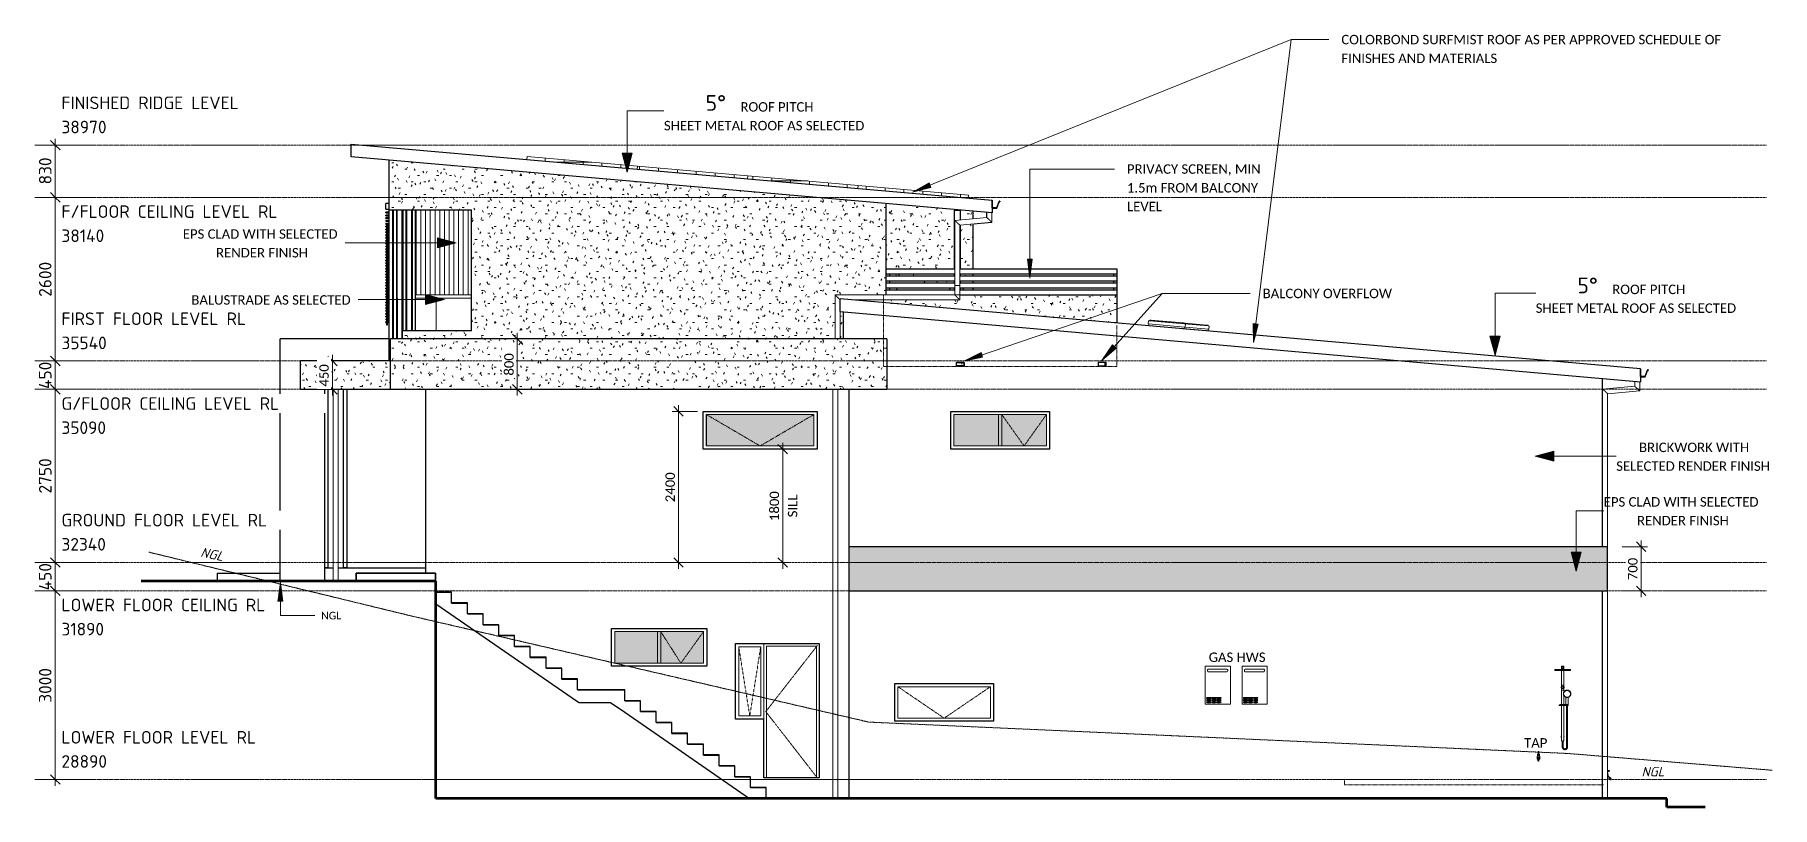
# Model space of a CAD drawing. Header units: millimetres. Extents: x 3381 to 30995, y 28450 to 40723.
import ezdxf

# ---------------------------------------------------------------- set-up
doc = ezdxf.new("R2010")
doc.units = ezdxf.units.MM
for name, pattern in [('Centre', [30, 12, -6, 6, -6]), ('Dash - Tight', [4.5, 3, -1.5]), ('Dash 1_1_', [2, 1, -1]), ('Dash 2_5mm', [5, 2.5, -2.5]), ('Dashed - Tight 0_18 Pen', [3.46, 1.2, -0.53, 1.2, -0.53])]:
    doc.linetypes.add(name, pattern=pattern)
for name, color, linetype, lineweight in [('A-ANNO-DIMS', 211, 'Continuous', 9), ('A-ANNO-DIMS-100', 211, 'Continuous', 9), ('A-ANNO-IDEN', 131, 'Continuous', 9), ('A-DETL', 90, 'Continuous', 9), ('A-DETL-GENF', 92, 'Continuous', 9), ('A-DETL-MEDM', 33, 'Continuous', 25), ('A-DETL-WIDE', 214, 'Continuous', 50), ('A-DOOR', 31, 'Continuous', 9), ('A-DOOR-FRAM', 31, 'Continuous', 9), ('A-FLOR', 192, 'Continuous', 9), ('A-FLOR-LEVL', 51, 'Continuous', 9), ('A-GENM', 13, 'Continuous', 9), ('A-GLAZ', 151, 'Continuous', 9), ('A-GLAZ-CURT', 52, 'Continuous', 9), ('A-GLAZ-CWMG', 51, 'Continuous', 9), ('A-GLAZ-HDLN', 1, 'Dash 2_5mm', 9), ('A-ROOF-IDEN', 132, 'Continuous', 9), ('A-WALL-PATT', 111, 'Continuous', 9), ('E-ELEC-FIXT', 91, 'Continuous', 9), ('G-ANNO-TEXT', 231, 'Continuous', 9), ('P-SANR-FIXT', 6, 'Continuous', 9), ('S-STRS', 31, 'Continuous', 9)]:
    doc.layers.add(name, color=color, linetype=linetype, lineweight=lineweight)
doc.styles.add('Calibri', font='calibri.ttf', dxfattribs={"height": 150})
doc.styles.add('Calibri_1', font='calibri.ttf', dxfattribs={"height": 120})
doc.styles.add('ISOCPEUR', font='ISOCPEUR.ttf', dxfattribs={"height": 200})
doc.styles.add('ISOCPEUR_B', font='', dxfattribs={"height": 250})
doc.styles.add('ISOCPEUR_I', font='', dxfattribs={"height": 150})
doc.styles.get('ISOCPEUR_B').set_extended_font_data('ISOCPEUR', bold=True)
doc.styles.get('ISOCPEUR_I').set_extended_font_data('ISOCPEUR', italic=True)
doc.dimstyles.new('1_5mm_Calibri_Orange', dxfattribs={"dimscale": 304.8, "dimtxt": 176.602264, "dimasz": 0.492126, "dimexe": 0.328084, "dimexo": 0.0625, "dimgap": 0, "dimtad": 1, "dimdec": 0, "dimzin": 0, "dimdsep": 46, "dimtxsty": 'Calibri', "dimblk1": 'OBLIQUE', "dimblk2": 'OBLIQUE', "dimsah": 1, "dimcen": 0.09, "dimdle": 0.328084, "dimazin": 0, "dimtfac": 1, "dimtdec": 4, "dimtix": 1, "dimtmove": 0, "dimatfit": 3, "dimfxl": 0.984252, "dimfxlon": 1, "dimtvp": 1, "dimtfill": 1, "dimtolj": 1, "dimtzin": 0, "dimarcsym": 2})
doc.dimstyles.new('2_0mm_ISOCPEUR', dxfattribs={"dimscale": 304.8, "dimtxt": 200.550994, "dimasz": 0.492126, "dimexe": 0.492126, "dimexo": 0.0625, "dimgap": 0, "dimtad": 1, "dimdec": 0, "dimzin": 0, "dimdsep": 46, "dimtxsty": 'ISOCPEUR', "dimblk1": 'OBLIQUE', "dimblk2": 'OBLIQUE', "dimsah": 1, "dimcen": 0.09, "dimdle": 0.328084, "dimazin": 0, "dimtfac": 1, "dimtdec": 4, "dimtix": 1, "dimtmove": 0, "dimatfit": 3, "dimfxl": 1.804462, "dimfxlon": 1, "dimtvp": 1, "dimtolj": 1, "dimtzin": 0, "dimarcsym": 2})
pattern_1 = [(0, (17793.88, 1200), (406.4, 101.6), [33.528, -271.272, 33.528, -271.272, -1625.6]), (0, (17793.88, 1200), (406.4, 101.6), [-609.6, 33.528, -576.072, 33.528, -271.272, -711.2]), (0, (17793.88, 1200), (406.4, 101.6), [-1524, 33.528, -169.672, 33.528, -474.472]), (120, (17946.28, 1250.8), (-291.18818, 301.15272), [33.528, -271.272, 33.528, -271.272, -1625.6]), (120, (17946.28, 1250.8), (-291.18818, 301.15272), [-609.6, 33.528, -576.072, 33.528, -271.272, -711.2]), (120, (17946.28, 1250.8), (-291.18818, 301.15272), [-1524, 33.528, -169.672, 33.528, -474.472]), (240, (17997.08, 1454), (-115.21182, -402.75272), [33.528, -271.272, 33.528, -271.272, -1625.6]), (240, (17997.08, 1454), (-115.21182, -402.75272), [-609.6, 33.528, -576.072, 33.528, -271.272, -711.2]), (240, (17997.08, 1454), (-115.21182, -402.75272), [-1524, 33.528, -169.672, 33.528, -474.472])]
pattern_2 = [(0, (17793.88, 1200), (0, 300), []), (90, (17793.88, 1200), (-300, 2e-14), [])]

msp = doc.modelspace()

# ---------------------------------------------------------------- texts
at = {"layer": 'A-ANNO-IDEN', "char_height": 150, "attachment_point": 1, "style": 'Calibri'}
for s, insert, width in [('RENDER FINISH', (6262.6, 37335), 1843.881), ('BRICKWORK WITH', (28878.4, 34242.5), 2212.657), ('SELECTED RENDER FINISH', (28514.6, 33944.9), 3094.514), ('EPS CLAD WITH SELECTED', (28316.6, 33376.9), 3118.564), ('RENDER FINISH', (28845.7, 33079.3), 1843.881), ('GAS HWS', (22038.4, 30908.3), 1138.396), ('TAP', (27050.7, 29547.6), 464.979)]:
    msp.add_mtext(s, dxfattribs=dict(at, insert=insert, width=width))
at = {"layer": 'A-FLOR-LEVL', "char_height": 200, "attachment_point": 1, "style": 'ISOCPEUR', "bg_fill": 3, "box_fill_scale": 1.25, "bg_fill_color": 9, "bg_fill_true_color": 13158600, "bg_fill_transparency": 0}
for s, insert, width in [('FINISHED RIDGE LEVEL', (3805.4, 39741.4), 3383.121), ('F/FLOOR CEILING LEVEL RL', (3805.4, 38013.8), 4144.724), ('FIRST FLOOR LEVEL RL', (3805.4, 36311.4), 3567.509), ('LOWER FLOOR LEVEL RL', (3805.4, 29661.4), 3743.881)]:
    msp.add_mtext(s, dxfattribs=dict(at, insert=insert, width=width))
at = {"layer": 'A-ROOF-IDEN', "attachment_point": 1}
for s, insert, char_height, width, style in [('5°', (14043.1, 39765.1), 250, 416.877, 'ISOCPEUR_B'), ('      ROOF PITCH', (14279.6, 39652.3), 150, 1859.915, 'Calibri'), ('SHEET METAL ROOF AS SELECTED', (13380, 39354.6), 150, 4040.505, 'Calibri'), ('5°', (27898.5, 36865.5), 250, 416.877, 'ISOCPEUR_B'), ('      ROOF PITCH', (28134.9, 36752.6), 150, 1859.915, 'Calibri'), ('SHEET METAL ROOF AS SELECTED', (27235.3, 36454.9), 150, 4040.505, 'Calibri')]:
    msp.add_mtext(s, dxfattribs=dict(at, insert=insert, char_height=char_height, width=width, style=style))
at = {"layer": 'G-ANNO-TEXT', "color": 7, "attachment_point": 1}
for s, insert, char_height, width, style in [('COLORBOND SURFMIST ROOF AS PER APPROVED SCHEDULE OF ', (24146.7, 40721.5), 150, 7736.284, 'Calibri'), ('FINISHES AND MATERIALS', (24146.7, 40423.9), 150, 3126.581, 'Calibri'), ('PRIVACY SCREEN, MIN ', (20739, 38664.6), 150, 2749.788, 'Calibri'), ('1.5m FROM BALCONY ', (20739, 38366.9), 150, 2717.721, 'Calibri'), ('LEVEL', (20739, 38069.3), 150, 713.502, 'Calibri'), ('BALCONY OVERFLOW', (22896.4, 36687.8), 150, 2621.518, 'Calibri'), ('NGL', (7932.2, 31554.8), 120, 392.827, 'Calibri_1'), ('NGL', (28917.6, 29090.2), 150, 416.878, 'ISOCPEUR_I')]:
    msp.add_mtext(s, dxfattribs=dict(at, insert=insert, char_height=char_height, width=width, style=style))
at = {"layer": 'G-ANNO-TEXT', "color": 7, "insert": (6035.9, 32579.5), "char_height": 150, "width": 416.878, "attachment_point": 1, "rotation": 348.47297, "style": 'ISOCPEUR_I'}
msp.add_mtext('NGL', dxfattribs=at)

# ---------------------------------------------------------------- blocks, each defined once
blk = doc.blocks.new('FIXED MOULDING ON AND OFF - A0618-2008251-rhs')
at = {"layer": 'A-GLAZ'}
for p, q in [((14054, 34690), (15764, 34690)), ((14054, 34190), (14054, 34690)), ((15764, 34690), (15764, 34190)), ((15764, 34190), (14054, 34190))]:
    blk.add_line(p, q, dxfattribs=at)
at = {"layer": 'A-GLAZ-HDLN'}
for p, q in [((14909, 34190), (14054, 34690)), ((15764, 34690), (14909, 34190))]:
    blk.add_line(p, q, dxfattribs=at)
blk = doc.blocks.new('Single - Timber Frame  - 950x2100 EXTERIOR-2625504-rhs')
at = {"layer": 'A-DOOR', "linetype": 'Dashed - Tight 0_18 Pen'}
for p, q in [((15819, 31020), (14999, 29970)), ((14999, 29970), (15819, 28915))]:
    blk.add_line(p, q, dxfattribs=at)
at = {"layer": 'A-DOOR'}
blk.add_line((15011, 28920), (15807, 28920), dxfattribs=at)
at = {"layer": 'A-DOOR-FRAM'}
for p, q in [((15849, 31050), (14969, 31050)), ((14969, 31050), (14969, 28915)), ((15011, 28915), (15011, 31008)), ((15011, 31008), (15807, 31008)), ((15807, 31008), (15807, 28915)), ((15849, 28915), (15849, 31050)), ((15011, 28915), (14969, 28915)), ((15807, 28915), (15849, 28915))]:
    blk.add_line(p, q, dxfattribs=at)
blk = doc.blocks.new('System Panel - Glazed-2541518-rhs')
at = {"layer": 'A-GLAZ-CURT'}
for q in [(9134, 36540), (9146, 35890)]:
    blk.add_line((9146, 36540), q, dxfattribs=at)
blk = doc.blocks.new('System Panel - Glazed-1570521-rhs')
at = {"layer": 'A-GLAZ-CURT'}
blk.add_line((9762, 36540), (9762, 36020), dxfattribs=at)
blk = doc.blocks.new('Rectangular Mullion - 25x25-1571407-rhs')
at = {"layer": 'A-GLAZ-CWMG'}
for p, q in [((9434, 36540), (9434, 36590)), ((9762, 36590), (9434, 36590)), ((9762, 36540), (9434, 36540))]:
    blk.add_line(p, q, dxfattribs=at)
blk = doc.blocks.new('System Panel - Glazed-1571408-rhs')
at = {"layer": 'A-GLAZ-CURT'}
blk.add_line((9762, 36020), (9762, 36540), dxfattribs=at)
blk = doc.blocks.new('Rectangular Mullion - 25x25-1570524-rhs')
at = {"layer": 'A-GLAZ-CWMG'}
for p, q in [((10324, 36590), (9762, 36590)), ((10324, 36540), (9762, 36540))]:
    blk.add_line(p, q, dxfattribs=at)
blk = doc.blocks.new('Windows 1 - Windows 1-1602304-rhs')
at = {"layer": 'A-DETL-MEDM'}
for p, q in [((8959, 37953), (8959, 38040)), ((9009, 38040), (8959, 38040)), ((8959, 37953), (9009, 37953)), ((8959, 37893), (8959, 37903)), ((9009, 37903), (8959, 37903)), ((8959, 37893), (9009, 37893)), ((8959, 37848), (8959, 37858)), ((9009, 37858), (8959, 37858)), ((8959, 37848), (9009, 37848)), ((8959, 37803), (8959, 37813)), ((9009, 37813), (8959, 37813)), ((8959, 37803), (9009, 37803)), ((8959, 37759), (8959, 37769)), ((9009, 37769), (8959, 37769)), ((8959, 37759), (9009, 37759)), ((8959, 37714), (8959, 37724)), ((9009, 37724), (8959, 37724)), ((8959, 37714), (9009, 37714)), ((8959, 37670), (8959, 37680)), ((9009, 37680), (8959, 37680)), ((8959, 37670), (9009, 37670)), ((8959, 37625), (8959, 37635)), ((9009, 37635), (8959, 37635)), ((8959, 37625), (9009, 37625)), ((8959, 37580), (8959, 37590)), ((9009, 37590), (8959, 37590)), ((8959, 37580), (9009, 37580)), ((8982, 37724), (8978, 37724)), ((8978, 37708), (8978, 37714)), ((8978, 37680), (8978, 37708)), ((8982, 37708), (8978, 37708)), ((8978, 37635), (8978, 37670)), ((8978, 37590), (8978, 37625)), ((8978, 37546), (8978, 37580)), ((8982, 37714), (8982, 37708)), ((8982, 37708), (8982, 37680)), ((8982, 37670), (8982, 37635)), ((8982, 37625), (8982, 37590)), ((8982, 37580), (8982, 37546)), ((8989, 37680), (8989, 37709)), ((8993, 37709), (8989, 37709)), ((8989, 37635), (8989, 37670)), ((8989, 37590), (8989, 37625)), ((8989, 37546), (8989, 37580)), ((8993, 37709), (8993, 37680)), ((8993, 37670), (8993, 37635)), ((8993, 37625), (8993, 37590)), ((8993, 37580), (8993, 37546)), ((8959, 37536), (8959, 37546)), ((9009, 37546), (8959, 37546)), ((8959, 37536), (9009, 37536)), ((8959, 37491), (8959, 37501)), ((9009, 37501), (8959, 37501)), ((8959, 37491), (9009, 37491)), ((8959, 37446), (8959, 37456)), ((9009, 37456), (8959, 37456)), ((8959, 37446), (9009, 37446)), ((8959, 37402), (8959, 37412)), ((9009, 37412), (8959, 37412)), ((8959, 37402), (9009, 37402)), ((8959, 37357), (8959, 37367)), ((9009, 37367), (8959, 37367)), ((8959, 37357), (9009, 37357)), ((8959, 37313), (8959, 37323)), ((9009, 37323), (8959, 37323)), ((8959, 37313), (9009, 37313)), ((8978, 37501), (8978, 37536)), ((8978, 37456), (8978, 37491)), ((8978, 37412), (8978, 37446)), ((8978, 37367), (8978, 37402)), ((8978, 37323), (8978, 37357)), ((8978, 37278), (8978, 37313)), ((8982, 37536), (8982, 37501)), ((8982, 37491), (8982, 37456)), ((8982, 37446), (8982, 37412)), ((8982, 37402), (8982, 37367)), ((8982, 37357), (8982, 37323)), ((8982, 37313), (8982, 37278)), ((8989, 37501), (8989, 37536)), ((8989, 37456), (8989, 37491)), ((8989, 37412), (8989, 37446)), ((8989, 37367), (8989, 37402)), ((8989, 37323), (8989, 37357)), ((8989, 37278), (8989, 37313)), ((8993, 37536), (8993, 37501)), ((8993, 37491), (8993, 37456)), ((8993, 37446), (8993, 37412)), ((8993, 37402), (8993, 37367)), ((8993, 37357), (8993, 37323)), ((8993, 37313), (8993, 37278)), ((8959, 37268), (8959, 37278)), ((9009, 37278), (8959, 37278)), ((8959, 37268), (9009, 37268)), ((8959, 37223), (8959, 37233)), ((9009, 37233), (8959, 37233)), ((8959, 37223), (9009, 37223)), ((8959, 37179), (8959, 37189)), ((9009, 37189), (8959, 37189)), ((8959, 37179), (9009, 37179)), ((8959, 37134), (8959, 37144)), ((9009, 37144), (8959, 37144)), ((8959, 37134), (9009, 37134)), ((8959, 37090), (8959, 37100)), ((9009, 37100), (8959, 37100)), ((8959, 37090), (9009, 37090)), ((8959, 37045), (8959, 37055)), ((9009, 37055), (8959, 37055)), ((8959, 37045), (9009, 37045)), ((8959, 37000), (8959, 37010)), ((9009, 37010), (8959, 37010)), ((8978, 37233), (8978, 37268)), ((8978, 37189), (8978, 37223)), ((8978, 37144), (8978, 37179)), ((8978, 37100), (8978, 37134)), ((8978, 37055), (8978, 37090)), ((8978, 37010), (8978, 37045)), ((8982, 37268), (8982, 37233)), ((8982, 37223), (8982, 37189)), ((8982, 37179), (8982, 37144)), ((8982, 37134), (8982, 37100)), ((8982, 37090), (8982, 37055)), ((8982, 37045), (8982, 37010)), ((8989, 37233), (8989, 37268)), ((8989, 37189), (8989, 37223)), ((8989, 37144), (8989, 37179)), ((8989, 37100), (8989, 37134)), ((8989, 37055), (8989, 37090)), ((8989, 37010), (8989, 37045)), ((8993, 37268), (8993, 37233)), ((8993, 37223), (8993, 37189)), ((8993, 37179), (8993, 37144)), ((8993, 37134), (8993, 37100)), ((8993, 37090), (8993, 37055)), ((8993, 37045), (8993, 37010)), ((8959, 37000), (9009, 37000)), ((8959, 36956), (8959, 36966)), ((9009, 36966), (8959, 36966)), ((8959, 36956), (9009, 36956)), ((8959, 36911), (8959, 36921)), ((9009, 36921), (8959, 36921)), ((8959, 36911), (9009, 36911)), ((8959, 36866), (8959, 36876)), ((9009, 36876), (8959, 36876)), ((8959, 36866), (9009, 36866)), ((8959, 36822), (8959, 36832)), ((9009, 36832), (8959, 36832)), ((8959, 36822), (9009, 36822)), ((8959, 36777), (8959, 36787)), ((9009, 36787), (8959, 36787)), ((8959, 36777), (9009, 36777)), ((8959, 36733), (8959, 36743)), ((9009, 36743), (8959, 36743)), ((8959, 36733), (9009, 36733)), ((8978, 36966), (8978, 37000)), ((8978, 36921), (8978, 36956)), ((8978, 36877), (8978, 36911)), ((8978, 36832), (8978, 36866)), ((8978, 36787), (8978, 36822)), ((8978, 36743), (8978, 36777)), ((8978, 36698), (8978, 36733)), ((8982, 37000), (8982, 36966)), ((8982, 36956), (8982, 36921)), ((8982, 36911), (8982, 36877)), ((8982, 36866), (8982, 36832)), ((8982, 36822), (8982, 36787)), ((8982, 36777), (8982, 36743)), ((8982, 36733), (8982, 36698)), ((8989, 36966), (8989, 37000)), ((8989, 36921), (8989, 36956)), ((8989, 36877), (8989, 36911)), ((8989, 36832), (8989, 36866)), ((8989, 36787), (8989, 36822)), ((8989, 36743), (8989, 36777)), ((8989, 36698), (8989, 36733)), ((8993, 37000), (8993, 36966)), ((8993, 36956), (8993, 36921)), ((8993, 36911), (8993, 36877)), ((8993, 36866), (8993, 36832)), ((8993, 36822), (8993, 36787)), ((8993, 36777), (8993, 36743)), ((8993, 36733), (8993, 36698)), ((8959, 36688), (8959, 36698)), ((9009, 36698), (8959, 36698)), ((8959, 36688), (9009, 36688)), ((8959, 36643), (8959, 36653)), ((9009, 36653), (8959, 36653)), ((8959, 36643), (9009, 36643)), ((8959, 36599), (8959, 36609)), ((9009, 36609), (8959, 36609)), ((8959, 36599), (9009, 36599)), ((8959, 36554), (8959, 36564)), ((9009, 36564), (8959, 36564)), ((8959, 36554), (9009, 36554)), ((8959, 36510), (8959, 36520)), ((9009, 36520), (8959, 36520)), ((8959, 36510), (9009, 36510)), ((8959, 36465), (8959, 36475)), ((9009, 36475), (8959, 36475)), ((8959, 36465), (9009, 36465)), ((8978, 36653), (8978, 36688)), ((8978, 36609), (8978, 36643)), ((8978, 36564), (8978, 36599)), ((8978, 36520), (8978, 36554)), ((8978, 36475), (8978, 36510)), ((8978, 36430), (8978, 36465)), ((8982, 36688), (8982, 36653)), ((8982, 36643), (8982, 36609)), ((8982, 36599), (8982, 36564)), ((8982, 36554), (8982, 36520)), ((8982, 36510), (8982, 36475)), ((8982, 36465), (8982, 36430)), ((8989, 36653), (8989, 36688)), ((8989, 36609), (8989, 36643)), ((8989, 36564), (8989, 36599)), ((8989, 36520), (8989, 36554)), ((8989, 36475), (8989, 36510)), ((8989, 36430), (8989, 36465)), ((8993, 36688), (8993, 36653)), ((8993, 36643), (8993, 36609)), ((8993, 36599), (8993, 36564)), ((8993, 36554), (8993, 36520)), ((8993, 36510), (8993, 36475)), ((8993, 36465), (8993, 36430)), ((8959, 36420), (8959, 36430)), ((9009, 36430), (8959, 36430)), ((8959, 36420), (9009, 36420)), ((8959, 36376), (8959, 36386)), ((9009, 36386), (8959, 36386)), ((8959, 36376), (9009, 36376)), ((8959, 36331), (8959, 36341)), ((9009, 36341), (8959, 36341)), ((8959, 36331), (9009, 36331)), ((8959, 36286), (8959, 36296)), ((9009, 36296), (8959, 36296)), ((8959, 36286), (9009, 36286)), ((8959, 36242), (8959, 36252)), ((9009, 36252), (8959, 36252)), ((8959, 36242), (9009, 36242)), ((8959, 36197), (8959, 36207)), ((9009, 36207), (8959, 36207)), ((8959, 36197), (9009, 36197)), ((8978, 36386), (8978, 36420)), ((8978, 36341), (8978, 36376)), ((8978, 36296), (8978, 36331)), ((8978, 36252), (8978, 36286)), ((8978, 36207), (8978, 36242)), ((8978, 36173), (8978, 36197)), ((8982, 36420), (8982, 36386)), ((8982, 36376), (8982, 36341)), ((8982, 36331), (8982, 36296)), ((8982, 36286), (8982, 36252)), ((8982, 36242), (8982, 36207)), ((8982, 36197), (8982, 36173)), ((8989, 36386), (8989, 36420)), ((8989, 36341), (8989, 36376)), ((8989, 36296), (8989, 36331)), ((8989, 36252), (8989, 36286)), ((8989, 36207), (8989, 36242)), ((8989, 36165), (8989, 36197)), ((8993, 36420), (8993, 36386)), ((8993, 36376), (8993, 36341)), ((8993, 36331), (8993, 36296)), ((8993, 36286), (8993, 36252)), ((8993, 36242), (8993, 36207)), ((8993, 36197), (8993, 36165)), ((8959, 36153), (8959, 36163)), ((9009, 36163), (8959, 36163)), ((8959, 36153), (9009, 36153)), ((8978, 36163), (8978, 36173)), ((8982, 36173), (8978, 36173)), ((8978, 36109), (8978, 36153)), ((8982, 36109), (8978, 36109)), ((8982, 36173), (8982, 36163)), ((8982, 36153), (8982, 36109)), ((8993, 36165), (8989, 36165))]:
    blk.add_line(p, q, dxfattribs=at)
blk = doc.blocks.new('FIXED MOULDING ON AND OFF - A1204-2341869-rhs')
at = {"layer": 'A-GLAZ'}
for p, q in [((14569, 31000), (14919, 31000)), ((14569, 29900), (14569, 31000)), ((14919, 31000), (14919, 29900)), ((14919, 29900), (14569, 29900))]:
    blk.add_line(p, q, dxfattribs=at)
at = {"layer": 'A-GLAZ-HDLN'}
for p, q in [((14744, 29900), (14569, 31000)), ((14919, 31000), (14744, 29900))]:
    blk.add_line(p, q, dxfattribs=at)
blk = doc.blocks.new('Single - Timber Frame  - 870x2400-2599487-rhs')
at = {"layer": 'A-DOOR'}
blk.add_line((15339, 28915), (15339, 28920), dxfattribs=at)
at = {"layer": 'A-DOOR-FRAM'}
for p, q in [((15342, 28915), (15342, 28920)), ((15369, 28915), (15369, 28920))]:
    blk.add_line(p, q, dxfattribs=at)
blk = doc.blocks.new('2 panel 1 mullion - AF0615-1979268-rhs')
at = {"layer": 'A-GLAZ'}
for p, q in [((12599, 31240), (13279, 31240)), ((12599, 30740), (12599, 31240)), ((13279, 31240), (13279, 30740)), ((13329, 31240), (14009, 31240)), ((13329, 30740), (13329, 31240)), ((14009, 31240), (14009, 30740)), ((13279, 30740), (12599, 30740)), ((14009, 30740), (13329, 30740))]:
    blk.add_line(p, q, dxfattribs=at)
blk = doc.blocks.new('FIXED MOULDING ON AND OFF - A0616-2008254-rhs')
at = {"layer": 'A-GLAZ'}
for p, q in [((17099, 30365), (18569, 30365)), ((17099, 29865), (17099, 30365)), ((18569, 30365), (18569, 29865)), ((18569, 29865), (17099, 29865))]:
    blk.add_line(p, q, dxfattribs=at)
at = {"layer": 'A-GLAZ-HDLN'}
for p, q in [((17834, 29865), (17099, 30365)), ((18569, 30365), (17834, 29865))]:
    blk.add_line(p, q, dxfattribs=at)
blk = doc.blocks.new('VELUX FS   deck mounted   fixed - C01-1726125-rhs')
at = {"layer": 'A-GLAZ'}
for p, q in [((22010, 36111), (21501, 36155)), ((22010, 36111), (21501, 36155)), ((21648, 36131), (22028, 36098)), ((21649, 36133), (22029, 36100)), ((21662, 36080), (22041, 36047)), ((22060, 36014), (21680, 36047)), ((22046, 36095), (22028, 36098)), ((22029, 36100), (22029, 36103)), ((22029, 36016), (22032, 36048)), ((22043, 36048), (22047, 36094)), ((22060, 36012), (22060, 36014))]:
    blk.add_line(p, q, dxfattribs=at)
for points in [[(21506, 36155), (21503, 36155), (21499, 36156), (21496, 36156)], [(21506, 36155), (21503, 36155), (21499, 36156), (21496, 36156)], [(22004, 36111), (22008, 36111), (22012, 36111), (22016, 36110)], [(22028, 36106), (22024, 36108), (22016, 36110), (22008, 36111), (22004, 36111)], [(22028, 36098), (22028, 36098), (22028, 36099), (22029, 36099), (22029, 36100), (22029, 36100), (22029, 36100)], [(22047, 36094), (22047, 36094), (22047, 36094), (22047, 36094), (22046, 36094), (22046, 36095), (22046, 36095), (22046, 36095), (22046, 36095)]]:
    blk.add_open_spline(points, degree=3, dxfattribs=at)
for points, knots in [([(22029, 36103), (22029, 36104), (22029, 36104), (22029, 36105), (22029, 36105), (22029, 36105), (22028, 36106), (22028, 36106), (22028, 36106), (22028, 36106)], [-1, -1, -1, -1, -0.8, -0.6, -0.5, -0.4, -0.3, -0.2, 0, 0, 0, 0]), ([(22041, 36047), (22041, 36047), (22041, 36047), (22041, 36047), (22042, 36047), (22042, 36047), (22042, 36047), (22042, 36047), (22042, 36047), (22042, 36047), (22042, 36047), (22043, 36048), (22043, 36048), (22043, 36048)], [-0.5454545, -0.5454545, -0.5454545, -0.5454545, -0.5, -0.4545455, -0.4090909, -0.3636364, -0.3181818, -0.2727273, -0.2272727, -0.1818182, -0.1363636, -0.0909091, 0, 0, 0, 0])]:
    blk.add_open_spline(points, degree=3, knots=knots, dxfattribs=at)
blk = doc.blocks.new('AS_AA 0606 - 1518_2 PANEL HORIZONTAL_ - AA0616-1980572-rhs')
at = {"layer": 'A-GLAZ'}
for p, q in [((17989, 34190), (17989, 34690)), ((17989, 34690), (18699, 34690)), ((18699, 34690), (18699, 34190)), ((18749, 34190), (18749, 34690)), ((18749, 34690), (19459, 34690)), ((19459, 34690), (19459, 34190)), ((18699, 34190), (17989, 34190)), ((19459, 34190), (18749, 34190))]:
    blk.add_line(p, q, dxfattribs=at)
blk = doc.blocks.new('VELUX FS   deck mounted   fixed - C01-V1-rhs')
at = {"layer": 'A-GLAZ'}
for p, q in [((21081, 36178), (21077, 36132)), ((21101, 36179), (21082, 36179)), ((21100, 36185), (21100, 36182)), ((21100, 36182), (21649, 36133)), ((21101, 36179), (21648, 36131)), ((21630, 36144), (21121, 36189)), ((21630, 36144), (21121, 36189)), ((21055, 36102), (21054, 36100)), ((21680, 36047), (21055, 36102)), ((21079, 36131), (21661, 36080)), ((21088, 36130), (21086, 36099)), ((21666, 36128), (21648, 36131)), ((21649, 36133), (21649, 36137)), ((21649, 36050), (21652, 36081)), ((21663, 36081), (21667, 36127)), ((21680, 36045), (21680, 36047))]:
    blk.add_line(p, q, dxfattribs=at)
for points in [[(21082, 36179), (21082, 36179), (21082, 36179), (21082, 36179), (21082, 36179), (21082, 36179), (21081, 36178), (21081, 36178), (21081, 36178)], [(21100, 36182), (21100, 36181), (21100, 36181), (21100, 36180), (21100, 36180), (21101, 36179), (21101, 36179)], [(21126, 36188), (21122, 36189), (21114, 36189), (21106, 36188), (21102, 36187)], [(21126, 36188), (21122, 36189), (21118, 36189), (21114, 36189)], [(21624, 36144), (21628, 36144), (21632, 36144), (21636, 36143)], [(21648, 36139), (21644, 36141), (21636, 36144), (21628, 36144), (21624, 36144)], [(21648, 36131), (21648, 36132), (21648, 36132), (21649, 36132), (21649, 36133), (21649, 36133), (21649, 36133)], [(21667, 36127), (21667, 36127), (21667, 36127), (21667, 36127), (21666, 36128), (21666, 36128), (21666, 36128), (21666, 36128), (21666, 36128)]]:
    blk.add_open_spline(points, degree=3, dxfattribs=at)
for points, knots in [([(21102, 36187), (21102, 36187), (21102, 36187), (21101, 36187), (21101, 36187), (21101, 36186), (21101, 36186), (21100, 36185), (21100, 36185), (21100, 36185)], [0, 0, 0, 0, 0.2, 0.3, 0.4, 0.5, 0.6, 0.8, 1, 1, 1, 1]), ([(21077, 36132), (21077, 36132), (21077, 36132), (21077, 36132), (21078, 36132), (21078, 36132), (21078, 36131), (21078, 36131), (21078, 36131), (21078, 36131), (21078, 36131), (21078, 36131), (21079, 36131), (21079, 36131)], [0, 0, 0, 0, 0.0909091, 0.1363636, 0.1818182, 0.2272727, 0.2727273, 0.3181818, 0.3636364, 0.4090909, 0.4545455, 0.5, 0.5454545, 0.5454545, 0.5454545, 0.5454545]), ([(21649, 36137), (21649, 36137), (21649, 36137), (21649, 36138), (21649, 36138), (21649, 36139), (21648, 36139), (21648, 36139), (21648, 36139), (21648, 36139)], [-1, -1, -1, -1, -0.8, -0.6, -0.5, -0.4, -0.3, -0.2, 0, 0, 0, 0]), ([(21661, 36080), (21661, 36080), (21661, 36080), (21662, 36080), (21662, 36080), (21662, 36080), (21662, 36080), (21662, 36080), (21662, 36080), (21662, 36081), (21662, 36081), (21663, 36081), (21663, 36081), (21663, 36081)], [-0.5454545, -0.5454545, -0.5454545, -0.5454545, -0.5, -0.4545455, -0.4090909, -0.3636364, -0.3181818, -0.2727273, -0.2272727, -0.1818182, -0.1363636, -0.0909091, 0, 0, 0, 0])]:
    blk.add_open_spline(points, degree=3, knots=knots, dxfattribs=at)
blk = doc.blocks.new('Gas instantaneous hws - Type 1-1979205-rhs')
at = {"layer": 'P-SANR-FIXT'}
for p, q in [((22969, 30690), (22569, 30690)), ((22569, 30690), (22569, 30090)), ((22969, 30090), (22969, 30690)), ((22605, 30631), (22605, 30615)), ((22617, 30643), (22913, 30643)), ((22913, 30603), (22617, 30603)), ((22925, 30631), (22925, 30615)), ((22588, 30196), (22659, 30196)), ((22588, 30171), (22659, 30171)), ((22588, 30146), (22659, 30146)), ((22588, 30121), (22659, 30121)), ((22604, 30185), (22645, 30185)), ((22604, 30160), (22645, 30160)), ((22604, 30135), (22645, 30135)), ((22604, 30110), (22645, 30110)), ((22668, 30196), (22739, 30196)), ((22668, 30171), (22739, 30171)), ((22668, 30146), (22739, 30146)), ((22668, 30121), (22739, 30121)), ((22684, 30185), (22725, 30185)), ((22684, 30160), (22725, 30160)), ((22684, 30135), (22725, 30135)), ((22684, 30110), (22725, 30110)), ((22748, 30196), (22819, 30196)), ((22748, 30171), (22819, 30171)), ((22748, 30146), (22819, 30146)), ((22748, 30121), (22819, 30121)), ((22764, 30185), (22805, 30185)), ((22764, 30160), (22805, 30160)), ((22764, 30135), (22805, 30135)), ((22764, 30110), (22805, 30110)), ((22569, 30090), (22969, 30090))]:
    blk.add_line(p, q, dxfattribs=at)
for centre, radius, start, end in [((22617, 30631), 12, 90, 180), ((22617, 30615), 12, 180, 270), ((22913, 30631), 12, 0, 90), ((22913, 30615), 12, 270, 0), ((22604, 30202), 17.1, 200.0628, 270), ((22604, 30177), 17.1, 200.0628, 270), ((22604, 30152), 17.1, 200.0628, 270), ((22604, 30127), 17.1, 200.0628, 270), ((22645, 30200), 15, 270, 345.5225), ((22645, 30175), 15, 270, 345.5225), ((22645, 30150), 15, 270, 345.5225), ((22645, 30125), 15, 270, 345.5225), ((22684, 30202), 17.1, 200.0628, 270), ((22684, 30177), 17.1, 200.0628, 270), ((22684, 30152), 17.1, 200.0628, 270), ((22684, 30127), 17.1, 200.0628, 270), ((22725, 30200), 15, 270, 345.5225), ((22725, 30175), 15, 270, 345.5225), ((22725, 30150), 15, 270, 345.5225), ((22725, 30125), 15, 270, 345.5225), ((22764, 30202), 17.1, 200.0628, 270), ((22764, 30177), 17.1, 200.0628, 270), ((22764, 30152), 17.1, 200.0628, 270), ((22764, 30127), 17.1, 200.0628, 270), ((22805, 30200), 15, 270, 345.5225), ((22805, 30175), 15, 270, 345.5225), ((22805, 30150), 15, 270, 345.5225), ((22805, 30125), 15, 270, 345.5225)]:
    blk.add_arc(centre, radius, start, end, dxfattribs=at)
blk = doc.blocks.new('Downpipe - 450 Eave-1977526-rhs')
at = {"layer": 'A-GENM'}
for p, q in [((18512, 37899), (18512, 37818)), ((18592, 37745), (18592, 37892)), ((18512, 37818), (18002, 37773)), ((18002, 37773), (18002, 36590)), ((18082, 37700), (18592, 37745)), ((18082, 36590), (18082, 37700)), ((18003, 36590), (18081, 36590))]:
    blk.add_line(p, q, dxfattribs=at)
for points in [[(18082, 37700), (18082, 37700), (18081, 37701), (18079, 37703), (18077, 37705), (18074, 37707), (18072, 37709), (18070, 37711), (18066, 37714), (18063, 37718), (18060, 37720), (18057, 37723), (18055, 37725), (18052, 37727), (18050, 37730), (18047, 37732), (18045, 37734), (18042, 37737), (18039, 37739), (18037, 37742), (18034, 37744), (18032, 37746), (18029, 37749), (18027, 37751), (18024, 37753), (18022, 37755), (18020, 37757), (18017, 37760), (18014, 37762), (18012, 37764), (18010, 37766), (18007, 37769), (18005, 37771), (18003, 37773), (18002, 37773), (18002, 37773)], [(18592, 37745), (18592, 37745), (18591, 37745), (18589, 37747), (18587, 37750), (18584, 37752), (18582, 37754), (18580, 37756), (18576, 37759), (18573, 37762), (18570, 37765), (18567, 37767), (18565, 37770), (18562, 37772), (18560, 37774), (18557, 37777), (18555, 37779), (18552, 37781), (18549, 37784), (18547, 37786), (18544, 37789), (18542, 37791), (18539, 37793), (18537, 37795), (18534, 37798), (18532, 37800), (18530, 37802), (18527, 37804), (18524, 37807), (18522, 37809), (18520, 37811), (18517, 37813), (18515, 37815), (18513, 37817), (18512, 37818), (18512, 37818)]]:
    blk.add_open_spline(points, degree=3, knots=[0, 0, 0, 0, 0.083333, 0.125, 0.166667, 0.208333, 0.229167, 0.25, 0.291667, 0.333333, 0.354167, 0.375, 0.395833, 0.416667, 0.4375, 0.458333, 0.479167, 0.5, 0.520833, 0.541667, 0.5625, 0.583333, 0.604167, 0.625, 0.645833, 0.666667, 0.6875, 0.708333, 0.75, 0.770833, 0.791667, 0.833333, 0.875, 0.916667, 1, 1, 1, 1], dxfattribs=at)
blk = doc.blocks.new('Downpipe - 450 Eave-1917949-rhs')
at = {"layer": 'A-GENM'}
for p, q in [((28809, 35138), (28299, 35093)), ((28809, 35219), (28809, 35138)), ((28889, 35065), (28889, 35212)), ((28379, 35020), (28889, 35065)), ((28379, 28590), (28379, 35020))]:
    blk.add_line(p, q, dxfattribs=at)
for points in [[(28379, 35020), (28379, 35020), (28379, 35021), (28377, 35023), (28374, 35025), (28372, 35027), (28370, 35029), (28367, 35031), (28364, 35034), (28360, 35038), (28357, 35040), (28355, 35043), (28352, 35045), (28350, 35047), (28347, 35050), (28345, 35052), (28342, 35054), (28339, 35057), (28337, 35059), (28334, 35062), (28332, 35064), (28329, 35066), (28327, 35069), (28324, 35071), (28322, 35073), (28319, 35075), (28317, 35077), (28314, 35080), (28312, 35082), (28309, 35084), (28307, 35086), (28305, 35089), (28302, 35091), (28300, 35093), (28299, 35093), (28299, 35093)], [(28889, 35065), (28889, 35065), (28889, 35065), (28887, 35067), (28884, 35070), (28882, 35072), (28880, 35074), (28877, 35076), (28874, 35079), (28870, 35082), (28867, 35085), (28865, 35087), (28862, 35090), (28860, 35092), (28857, 35094), (28855, 35097), (28852, 35099), (28849, 35101), (28847, 35104), (28844, 35106), (28842, 35109), (28839, 35111), (28837, 35113), (28834, 35115), (28832, 35118), (28829, 35120), (28827, 35122), (28824, 35124), (28822, 35127), (28819, 35129), (28817, 35131), (28815, 35133), (28812, 35135), (28810, 35137), (28809, 35138), (28809, 35138)]]:
    blk.add_open_spline(points, degree=3, knots=[0, 0, 0, 0, 0.083333, 0.125, 0.166667, 0.208333, 0.229167, 0.25, 0.291667, 0.333333, 0.354167, 0.375, 0.395833, 0.416667, 0.4375, 0.458333, 0.479167, 0.5, 0.520833, 0.541667, 0.5625, 0.583333, 0.604167, 0.625, 0.645833, 0.666667, 0.6875, 0.708333, 0.75, 0.770833, 0.791667, 0.833333, 0.875, 0.916667, 1, 1, 1, 1], dxfattribs=at)
blk = doc.blocks.new('Downpipe - 450 Eave-1907595-rhs')
at = {"layer": 'A-GENM'}
for p, q in [((16062, 35090), (16062, 28590)), ((16142, 28590), (16142, 35090))]:
    blk.add_line(p, q, dxfattribs=at)
blk = doc.blocks.new('Downpipe - 450 Eave-1907690-rhs')
at = {"layer": 'A-GENM'}
for p, q in [((8124, 35090), (8124, 32040)), ((8204, 32040), (8204, 35090))]:
    blk.add_line(p, q, dxfattribs=at)
blk = doc.blocks.new('Solar Panel_ Face Based - Solar Panel_ Face Based-V2-rhs')
at = {"layer": 'E-ELEC-FIXT'}
h = blk.add_hatch(dxfattribs=at)
h.set_pattern_fill('FP_3', color=256, style=0, pattern_type=2)
h.set_pattern_definition(pattern_2)
h.paths.add_polyline_path([(18214, 38127), (18219, 38176), (16466, 38330), (16461, 38280), (17360, 38201)])
for p in [(16466, 38330), (18214, 38127)]:
    blk.add_line(p, (18219, 38176), dxfattribs=at)
blk = doc.blocks.new('Solar Panel_ Face Based - Solar Panel_ Face Based-V3-rhs')
at = {"layer": 'E-ELEC-FIXT'}
h = blk.add_hatch(dxfattribs=at)
h.set_pattern_fill('FP_3', color=256, style=0, pattern_type=2)
h.set_pattern_definition(pattern_2)
h.paths.add_polyline_path([(16461, 38280), (16466, 38330), (14712, 38483), (14708, 38433), (15646, 38351)])
for p, q in [((14708, 38433), (14712, 38483)), ((14712, 38483), (16466, 38330)), ((16461, 38280), (16466, 38330))]:
    blk.add_line(p, q, dxfattribs=at)
blk = doc.blocks.new('Solar Panel_ Face Based - Solar Panel_ Face Based-V4-rhs')
at = {"layer": 'E-ELEC-FIXT'}
h = blk.add_hatch(dxfattribs=at)
h.set_pattern_fill('FP_3', color=256, style=0, pattern_type=2)
h.set_pattern_definition(pattern_2)
h.paths.add_polyline_path([(14708, 38433), (14712, 38483), (12959, 38637), (12955, 38587), (13932, 38501)])
for p, q in [((12955, 38587), (12959, 38637)), ((12959, 38637), (14712, 38483)), ((14708, 38433), (14712, 38483))]:
    blk.add_line(p, q, dxfattribs=at)
blk = doc.blocks.new('Solar Panel_ Face Based - Solar Panel_ Face Based-V5-rhs')
at = {"layer": 'E-ELEC-FIXT'}
h = blk.add_hatch(dxfattribs=at)
h.set_pattern_fill('FP_3', color=256, style=0, pattern_type=2)
h.set_pattern_definition(pattern_2)
h.paths.add_polyline_path([(12955, 38587), (12959, 38637), (11206, 38790), (11201, 38740), (12816, 38599)])
for p, q in [((11201, 38740), (11206, 38790)), ((11206, 38790), (12959, 38637))]:
    blk.add_line(p, q, dxfattribs=at)
blk = doc.blocks.new('Tap - Tap-1959228-rhs')
at = {"layer": 'P-SANR-FIXT'}
for p, q in [((27264, 29295), (27264, 29276)), ((27295, 29295), (27264, 29295)), ((27264, 29276), (27279, 29276)), ((27264, 29276), (27264, 29263)), ((27269, 29276), (27269, 29263)), ((27273, 29320), (27273, 29295)), ((27273, 29320), (27273, 29320)), ((27273, 29320), (27273, 29320)), ((27279, 29276), (27295, 29276)), ((27279, 29276), (27279, 29263)), ((27286, 29295), (27286, 29320)), ((27286, 29320), (27286, 29320)), ((27286, 29320), (27286, 29320)), ((27290, 29276), (27290, 29263)), ((27295, 29276), (27295, 29295)), ((27295, 29263), (27295, 29276)), ((27258, 29262), (27258, 29237)), ((27300, 29262), (27258, 29262)), ((27258, 29237), (27268, 29237)), ((27259, 29263), (27259, 29262)), ((27264, 29263), (27259, 29263)), ((27299, 29263), (27259, 29263)), ((27264, 29263), (27265, 29263)), ((27291, 29237), (27300, 29237)), ((27299, 29263), (27295, 29263)), ((27299, 29262), (27299, 29263)), ((27300, 29237), (27300, 29262))]:
    blk.add_line(p, q, dxfattribs=at)
at = {"layer": 'P-SANR-FIXT', "flags": 128}
for points in [[(27273, 29321), (27272, 29322), (27271, 29324), (27270, 29326), (27270, 29328), (27271, 29330), (27272, 29331), (27273, 29333), (27274, 29334), (27275, 29335), (27277, 29336), (27279, 29336)], [(27279, 29336), (27278, 29336), (27276, 29335), (27274, 29334), (27273, 29333), (27272, 29331), (27271, 29330), (27270, 29328), (27270, 29326), (27271, 29324), (27272, 29322), (27273, 29321), (27274, 29319), (27275, 29319), (27277, 29318), (27279, 29318)], [(27279, 29336), (27281, 29336), (27283, 29335), (27285, 29334), (27286, 29333), (27287, 29331), (27288, 29330), (27289, 29328), (27289, 29326), (27288, 29324), (27287, 29322), (27286, 29321)], [(27279, 29318), (27281, 29318), (27283, 29318), (27285, 29319), (27286, 29321), (27287, 29322), (27288, 29324), (27289, 29326), (27289, 29328), (27288, 29330), (27287, 29331), (27286, 29333), (27285, 29334), (27284, 29335), (27282, 29336), (27279, 29336)], [(27271, 29205), (27269, 29206), (27266, 29208), (27264, 29210), (27262, 29212), (27261, 29215), (27260, 29217), (27259, 29220), (27259, 29223), (27259, 29226), (27260, 29229), (27261, 29231), (27262, 29234), (27263, 29236), (27264, 29237)], [(27271, 29223), (27271, 29223), (27271, 29223), (27271, 29222), (27271, 29222), (27271, 29221), (27271, 29221), (27271, 29220), (27271, 29220), (27271, 29219), (27271, 29218), (27271, 29217), (27271, 29216), (27271, 29216), (27271, 29215), (27271, 29214), (27271, 29212), (27271, 29211), (27271, 29210), (27271, 29209), (27271, 29208), (27271, 29207), (27271, 29205), (27271, 29204), (27271, 29203), (27271, 29201), (27271, 29200), (27271, 29199), (27271, 29197), (27271, 29196), (27271, 29194), (27271, 29193), (27271, 29191), (27271, 29190), (27271, 29189), (27271, 29187), (27271, 29186), (27271, 29185)], [(27287, 29185), (27287, 29186), (27287, 29188), (27287, 29189), (27287, 29191), (27287, 29192), (27287, 29194), (27287, 29195), (27287, 29197), (27287, 29198), (27287, 29199), (27287, 29201), (27287, 29202), (27287, 29203), (27287, 29205), (27287, 29206), (27287, 29207), (27287, 29209), (27287, 29210), (27287, 29211), (27287, 29212), (27287, 29213), (27287, 29214), (27287, 29215), (27287, 29216), (27287, 29217), (27287, 29218), (27287, 29219), (27287, 29219), (27287, 29220), (27287, 29221), (27287, 29221), (27287, 29222), (27287, 29222), (27287, 29223), (27287, 29223), (27287, 29223), (27287, 29223)], [(27295, 29237), (27297, 29234), (27298, 29232), (27299, 29229), (27300, 29226), (27300, 29223), (27300, 29221), (27299, 29218), (27298, 29215), (27297, 29213), (27295, 29210), (27293, 29208), (27291, 29206), (27288, 29205)]]:
    blk.add_lwpolyline(points, dxfattribs=at)
at = {"layer": 'P-SANR-FIXT'}
for centre, radius, start, end in [((27279, 29327), 8.98, 233.7898, 270), ((27279, 29327), 8.98, 90, 108.0981), ((27279, 29327), 8.98, 53.7898, 90), ((27279, 29327), 8.98, 270, 288.0981), ((27279, 29223), 9.58, 90, 213.5614), ((27279, 29223), 9.58, 326.4386, 90)]:
    blk.add_arc(centre, radius, start, end, dxfattribs=at)
for start_param, end_param in [(2.879793, 4.712389), (4.712389, 6.544985)]:
    blk.add_ellipse((27279, 29185), major_axis=(8, 0), ratio=0.061903, start_param=start_param, end_param=end_param, dxfattribs=at)
for points, knots in [([(27279, 29318), (27279, 29318), (27278, 29318), (27277, 29318), (27277, 29318), (27277, 29318), (27276, 29318), (27276, 29318), (27276, 29319), (27275, 29319), (27275, 29319), (27275, 29319), (27275, 29319), (27274, 29319), (27274, 29319), (27274, 29320), (27274, 29320), (27274, 29320), (27274, 29320), (27273, 29320), (27273, 29320), (27273, 29320), (27273, 29320)], [0, 0, 0, 0, 0.166667, 0.25, 0.291667, 0.333333, 0.375, 0.416667, 0.458333, 0.5, 0.541667, 0.583333, 0.625, 0.666667, 0.6875, 0.708333, 0.75, 0.791667, 0.833333, 0.875, 0.916667, 1, 1, 1, 1]), ([(27286, 29320), (27286, 29320), (27286, 29320), (27285, 29320), (27285, 29320), (27285, 29320), (27285, 29320), (27285, 29320), (27285, 29319), (27285, 29319), (27284, 29319), (27284, 29319), (27284, 29319), (27284, 29319), (27284, 29319), (27283, 29319), (27283, 29318), (27283, 29318), (27282, 29318), (27282, 29318), (27282, 29318), (27281, 29318), (27280, 29318), (27279, 29318)], [0, 0, 0, 0, 0.083333, 0.125, 0.166667, 0.208333, 0.25, 0.291667, 0.3125, 0.333333, 0.354167, 0.375, 0.416667, 0.458333, 0.5, 0.541667, 0.583333, 0.625, 0.666667, 0.708333, 0.75, 0.833333, 1, 1, 1, 1]), ([(27272, 29222), (27271, 29223), (27271, 29223), (27272, 29225), (27272, 29226), (27272, 29227), (27273, 29229), (27275, 29230), (27277, 29231), (27278, 29232), (27279, 29232)], [0.4444444, 0.4444444, 0.4444444, 0.4444444, 0.5138889, 0.5486111, 0.5833333, 0.6527778, 0.7222222, 0.7916667, 0.8611111, 1, 1, 1, 1]), ([(27279, 29232), (27280, 29232), (27281, 29231), (27282, 29231), (27284, 29230), (27285, 29230), (27286, 29229), (27286, 29227), (27287, 29226), (27287, 29225), (27287, 29223), (27287, 29222), (27287, 29222)], [0, 0, 0, 0, 0.0555556, 0.1111111, 0.1666667, 0.2222222, 0.2777778, 0.3333333, 0.3888889, 0.4444444, 0.5138889, 0.5555556, 0.5555556, 0.5555556, 0.5555556])]:
    blk.add_open_spline(points, degree=3, knots=knots, dxfattribs=at)
for points in [[(27279, 29240), (27278, 29240), (27275, 29239), (27271, 29238), (27269, 29237), (27268, 29237)], [(27291, 29237), (27290, 29237), (27288, 29238), (27284, 29239), (27281, 29240), (27279, 29240)]]:
    blk.add_open_spline(points, degree=3, dxfattribs=at)
blk = doc.blocks.new('Shower_Twin_Phoenix_NXQuil_FaceBased - Chrome _606-6500-00_-1739590-rhs')
at = {"layer": 'P-SANR-FIXT'}
for p, q in [((27644, 30690), (27684, 30690)), ((27644, 30678), (27644, 30690)), ((27644, 30689), (27644, 30679)), ((27644, 30689), (27644, 30679)), ((27684, 30678), (27644, 30678)), ((27644, 30640), (27644, 30678)), ((27683, 30690), (27645, 30690)), ((27645, 30678), (27683, 30678)), ((27647, 30653), (27647, 30637)), ((27680, 30655), (27649, 30655)), ((27680, 30655), (27649, 30655)), ((27652, 30674), (27652, 30662)), ((27653, 30678), (27653, 30677)), ((27676, 30677), (27653, 30677)), ((27653, 30661), (27654, 30659)), ((27674, 30690), (27654, 30690)), ((27654, 30678), (27674, 30678)), ((27654, 30677), (27654, 30675)), ((27675, 30675), (27654, 30675)), ((27655, 30657), (27654, 30656)), ((27674, 30659), (27676, 30661)), ((27675, 30656), (27674, 30657)), ((27675, 30675), (27675, 30677)), ((27676, 30677), (27676, 30678)), ((27677, 30662), (27677, 30674)), ((27682, 30637), (27682, 30653)), ((27684, 30690), (27684, 30678)), ((27684, 30679), (27684, 30689)), ((27684, 30679), (27684, 30689)), ((27684, 30678), (27684, 30640)), ((27539, 30636), (27539, 30624)), ((27644, 30636), (27644, 30640)), ((27644, 30391), (27644, 30624)), ((27644, 30391), (27684, 30391)), ((27684, 30390), (27644, 30390)), ((27644, 30312), (27644, 30390)), ((27645, 30391), (27645, 30390)), ((27682, 30637), (27647, 30637)), ((27649, 30637), (27649, 30636)), ((27649, 30636), (27680, 30636)), ((27649, 30636), (27680, 30636)), ((27680, 30636), (27680, 30637)), ((27684, 30640), (27684, 30636)), ((27684, 30624), (27684, 30391)), ((27684, 30391), (27684, 30390)), ((27684, 30390), (27684, 30312)), ((27789, 30624), (27789, 30636)), ((27644, 30312), (27684, 30312)), ((27684, 30311), (27644, 30311)), ((27644, 30080), (27644, 30311)), ((27645, 30312), (27645, 30311)), ((27675, 30254), (27675, 30250)), ((27678, 30251), (27678, 30250)), ((27684, 30312), (27684, 30311)), ((27684, 30311), (27684, 30283)), ((27684, 30279), (27684, 30278)), ((27684, 30222), (27684, 30080)), ((27711, 30198), (27714, 30192)), ((27712, 30198), (27756, 30198)), ((27714, 30193), (27714, 30194)), ((27714, 30194), (27714, 30193)), ((27753, 30192), (27715, 30192)), ((27715, 30192), (27753, 30192)), ((27754, 30192), (27757, 30198)), ((27754, 30194), (27754, 30193)), ((27754, 30193), (27754, 30194)), ((27791, 30250), (27791, 30251)), ((27795, 30250), (27795, 30254)), ((27607, 30078), (27606, 30077)), ((27606, 30077), (27606, 30068)), ((27606, 30077), (27608, 30077)), ((27606, 30077), (27609, 30077)), ((27606, 30068), (27607, 30067)), ((27608, 30068), (27606, 30068)), ((27609, 30068), (27606, 30068)), ((27609, 30078), (27607, 30078)), ((27609, 30078), (27607, 30078)), ((27607, 30067), (27609, 30067)), ((27607, 30067), (27609, 30067)), ((27609, 30078), (27621, 30078)), ((27621, 30077), (27609, 30077)), ((27609, 30068), (27621, 30068)), ((27621, 30067), (27609, 30067)), ((27621, 30079), (27621, 30066)), ((27621, 30079), (27623, 30079)), ((27621, 30079), (27623, 30079)), ((27621, 30078), (27621, 30077)), ((27621, 30068), (27621, 30077)), ((27621, 30068), (27621, 30067)), ((27623, 30066), (27621, 30066)), ((27623, 30066), (27621, 30066)), ((27623, 30080), (27622, 30080)), ((27623, 30080), (27622, 30080)), ((27622, 30065), (27623, 30065)), ((27622, 30065), (27623, 30065)), ((27623, 30080), (27704, 30080)), ((27674, 30079), (27623, 30079)), ((27623, 30066), (27674, 30066)), ((27704, 30065), (27623, 30065)), ((27644, 29511), (27644, 30065)), ((27704, 30079), (27674, 30079)), ((27674, 30066), (27704, 30066)), ((27684, 30065), (27684, 29511)), ((27704, 30080), (27704, 30079)), ((27704, 30066), (27704, 30079)), ((27705, 30077), (27704, 30077)), ((27705, 30068), (27704, 30068)), ((27704, 30066), (27704, 30065)), ((27705, 30080), (27734, 30080)), ((27705, 30079), (27705, 30080)), ((27705, 30079), (27705, 30066)), ((27734, 30079), (27705, 30079)), ((27705, 30066), (27734, 30066)), ((27705, 30065), (27705, 30066)), ((27734, 30065), (27705, 30065)), ((27714, 30087), (27714, 30088)), ((27714, 30088), (27714, 30087)), ((27719, 30082), (27750, 30082)), ((27725, 30081), (27744, 30081)), ((27726, 30065), (27726, 30059)), ((27726, 30059), (27743, 30059)), ((27727, 30059), (27727, 29406)), ((27734, 30080), (27742, 30080)), ((27749, 30080), (27734, 30080)), ((27734, 30079), (27749, 30079)), ((27749, 30066), (27734, 30066)), ((27741, 30065), (27734, 30065)), ((27734, 30065), (27749, 30065)), ((27749, 30080), (27741, 30080)), ((27741, 30080), (27742, 30080)), ((27741, 30079), (27741, 30080)), ((27741, 30079), (27742, 30080)), ((27741, 30065), (27749, 30065)), ((27741, 29406), (27741, 30059)), ((27743, 30059), (27744, 30066)), ((27744, 30079), (27744, 30081)), ((27744, 30080), (27749, 30080)), ((27744, 30065), (27749, 30065)), ((27749, 30065), (27744, 30065)), ((27749, 30066), (27749, 30079)), ((27654, 29511), (27656, 29481)), ((27656, 29481), (27662, 29481)), ((27658, 29481), (27658, 29406)), ((27662, 29481), (27664, 29481)), ((27664, 29481), (27667, 29481)), ((27669, 29481), (27666, 29481)), ((27670, 29481), (27672, 29481)), ((27672, 29481), (27671, 29481)), ((27672, 29481), (27675, 29511)), ((27672, 29406), (27672, 29481))]:
    blk.add_line(p, q, dxfattribs=at)
at = {"layer": 'P-SANR-FIXT', "flags": 128}
for points in [[(27647, 30653), (27647, 30653), (27647, 30653), (27647, 30653), (27647, 30653), (27647, 30653), (27647, 30653), (27647, 30653), (27647, 30653), (27647, 30654), (27648, 30654), (27648, 30654), (27648, 30654), (27648, 30654), (27648, 30654), (27648, 30654), (27648, 30654), (27648, 30654), (27648, 30654), (27648, 30654), (27648, 30654), (27648, 30654), (27648, 30654), (27648, 30654), (27648, 30654), (27648, 30654), (27648, 30654), (27648, 30655), (27649, 30655), (27649, 30655), (27649, 30655), (27649, 30655), (27649, 30655), (27649, 30655), (27649, 30655), (27649, 30655), (27649, 30655), (27649, 30655), (27649, 30655)], [(27680, 30655), (27680, 30655), (27680, 30655), (27680, 30655), (27679, 30655), (27679, 30655), (27679, 30655), (27679, 30655), (27679, 30655), (27679, 30655), (27678, 30655), (27678, 30655), (27678, 30655), (27678, 30655), (27677, 30655), (27677, 30655), (27677, 30655), (27676, 30655), (27676, 30655), (27675, 30655), (27675, 30655), (27675, 30655), (27674, 30655), (27674, 30655), (27673, 30655), (27673, 30655), (27672, 30655), (27672, 30655), (27671, 30655), (27671, 30655), (27670, 30655), (27669, 30655), (27669, 30655), (27668, 30655), (27668, 30655), (27667, 30655), (27666, 30655), (27666, 30655), (27665, 30655), (27665, 30655), (27664, 30655), (27663, 30655), (27663, 30655), (27662, 30655), (27662, 30655), (27661, 30655), (27660, 30655), (27660, 30655), (27659, 30655), (27659, 30655), (27658, 30655), (27658, 30655), (27657, 30655), (27657, 30655), (27656, 30655), (27656, 30655), (27655, 30655), (27655, 30655), (27654, 30655), (27654, 30655), (27653, 30655), (27653, 30655), (27652, 30655), (27652, 30655), (27652, 30655), (27651, 30655), (27651, 30655), (27651, 30655), (27651, 30655), (27650, 30655), (27650, 30655), (27650, 30655), (27650, 30655), (27650, 30655), (27650, 30655), (27649, 30655), (27649, 30655), (27649, 30655), (27649, 30655), (27649, 30655)], [(27649, 30655), (27649, 30655), (27649, 30655), (27649, 30655), (27649, 30655), (27650, 30655), (27650, 30655), (27650, 30655), (27650, 30655), (27650, 30655), (27650, 30655), (27651, 30655), (27651, 30655), (27651, 30655), (27652, 30655), (27652, 30655), (27652, 30655), (27653, 30655), (27653, 30655), (27653, 30655), (27654, 30655), (27654, 30655), (27655, 30655), (27655, 30655), (27656, 30655), (27656, 30655), (27657, 30655), (27657, 30655), (27658, 30655), (27658, 30655), (27659, 30655), (27660, 30655), (27660, 30655), (27661, 30655), (27661, 30655), (27662, 30655), (27662, 30655), (27663, 30655), (27664, 30655), (27664, 30655), (27665, 30655), (27666, 30655), (27666, 30655), (27667, 30655), (27667, 30655), (27668, 30655), (27669, 30655), (27669, 30655), (27670, 30655), (27670, 30655), (27671, 30655), (27671, 30655), (27672, 30655), (27672, 30655), (27673, 30655), (27673, 30655), (27674, 30655), (27674, 30655), (27675, 30655), (27675, 30655), (27676, 30655), (27676, 30655), (27676, 30655), (27677, 30655), (27677, 30655), (27677, 30655), (27678, 30655), (27678, 30655), (27678, 30655), (27679, 30655), (27679, 30655), (27679, 30655), (27679, 30655), (27679, 30655), (27679, 30655), (27680, 30655), (27680, 30655), (27680, 30655), (27680, 30655), (27680, 30655)], [(27652, 30674), (27652, 30674), (27652, 30674), (27652, 30674), (27652, 30674), (27652, 30674), (27652, 30674), (27652, 30674), (27652, 30674), (27652, 30674), (27652, 30674), (27652, 30674), (27652, 30674), (27652, 30674), (27652, 30675), (27652, 30675), (27652, 30675), (27652, 30675), (27652, 30675), (27652, 30675), (27652, 30675), (27652, 30675), (27652, 30675), (27652, 30675), (27652, 30675), (27652, 30675), (27652, 30675), (27652, 30675), (27653, 30675), (27653, 30675), (27653, 30675), (27653, 30675), (27653, 30675), (27653, 30675), (27653, 30675), (27653, 30675), (27653, 30675), (27653, 30675), (27653, 30675), (27653, 30675), (27653, 30675)], [(27653, 30661), (27653, 30661), (27653, 30661), (27653, 30661), (27653, 30661), (27652, 30661), (27652, 30661), (27652, 30661), (27652, 30661), (27652, 30661), (27652, 30661), (27652, 30661), (27652, 30661), (27652, 30661), (27652, 30662), (27652, 30662), (27652, 30662), (27652, 30662), (27652, 30662), (27652, 30662), (27652, 30662), (27652, 30662), (27652, 30662), (27652, 30662), (27652, 30662)], [(27676, 30675), (27676, 30675), (27676, 30675), (27676, 30675), (27676, 30675), (27676, 30675), (27676, 30675), (27676, 30675), (27675, 30675), (27675, 30675), (27675, 30675), (27675, 30675), (27675, 30675), (27674, 30675), (27674, 30675), (27674, 30675), (27674, 30675), (27673, 30675), (27673, 30675), (27673, 30675), (27672, 30675), (27672, 30675), (27672, 30675), (27671, 30675), (27671, 30675), (27671, 30675), (27670, 30675), (27670, 30675), (27669, 30675), (27669, 30675), (27669, 30675), (27668, 30675), (27668, 30675), (27667, 30675), (27667, 30675), (27666, 30675), (27666, 30675), (27666, 30675), (27665, 30675), (27665, 30675), (27664, 30675), (27664, 30675), (27663, 30675), (27663, 30675), (27662, 30675), (27662, 30675), (27661, 30675), (27661, 30675), (27661, 30675), (27660, 30675), (27660, 30675), (27659, 30675), (27659, 30675), (27658, 30675), (27658, 30675), (27658, 30675), (27657, 30675), (27657, 30675), (27657, 30675), (27656, 30675), (27656, 30675), (27656, 30675), (27655, 30675), (27655, 30675), (27655, 30675), (27655, 30675), (27654, 30675), (27654, 30675), (27654, 30675), (27654, 30675), (27654, 30675), (27653, 30675), (27653, 30675), (27653, 30675), (27653, 30675), (27653, 30675), (27653, 30675), (27653, 30675), (27653, 30675), (27653, 30675)], [(27653, 30675), (27653, 30675), (27653, 30675), (27653, 30675), (27653, 30675), (27653, 30675), (27653, 30675), (27653, 30675), (27654, 30675), (27654, 30675), (27654, 30675), (27654, 30675), (27654, 30675), (27654, 30675), (27655, 30675), (27655, 30675), (27655, 30675)], [(27653, 30655), (27653, 30655), (27653, 30655), (27653, 30655), (27653, 30655), (27653, 30655), (27653, 30655), (27653, 30655), (27653, 30655), (27653, 30655), (27653, 30655), (27653, 30655), (27653, 30655), (27654, 30655), (27654, 30655), (27654, 30655), (27654, 30655), (27654, 30655), (27654, 30655), (27654, 30655), (27654, 30655), (27654, 30655), (27654, 30655), (27654, 30655), (27654, 30656)], [(27655, 30657), (27655, 30657), (27655, 30657), (27655, 30657), (27655, 30657), (27655, 30657), (27655, 30657), (27655, 30657), (27655, 30657), (27655, 30657), (27655, 30657), (27655, 30657), (27655, 30658), (27655, 30658), (27655, 30658), (27655, 30658), (27655, 30658), (27655, 30658), (27655, 30658), (27655, 30658), (27655, 30658), (27655, 30658), (27655, 30658), (27655, 30658), (27655, 30658), (27655, 30659), (27655, 30659), (27655, 30659), (27655, 30659), (27655, 30659), (27655, 30659), (27655, 30659), (27655, 30659), (27655, 30659), (27655, 30659), (27655, 30659), (27655, 30659), (27655, 30659), (27655, 30659), (27654, 30659)], [(27674, 30675), (27674, 30675), (27674, 30675), (27675, 30675), (27675, 30675), (27675, 30675), (27675, 30675), (27675, 30675), (27675, 30675), (27676, 30675), (27676, 30675), (27676, 30675), (27676, 30675), (27676, 30675), (27676, 30675), (27676, 30675), (27676, 30675)], [(27674, 30659), (27674, 30659), (27674, 30659), (27674, 30659), (27674, 30659), (27674, 30659), (27674, 30659), (27674, 30659), (27674, 30659), (27674, 30659), (27674, 30659), (27674, 30659), (27674, 30659), (27674, 30659), (27674, 30659), (27674, 30658), (27674, 30658), (27674, 30658), (27674, 30658), (27674, 30658), (27674, 30658), (27674, 30658), (27674, 30658), (27674, 30658), (27674, 30658), (27674, 30658), (27674, 30658), (27674, 30657), (27674, 30657), (27674, 30657), (27674, 30657), (27674, 30657), (27674, 30657), (27674, 30657), (27674, 30657), (27674, 30657), (27674, 30657), (27674, 30657), (27674, 30657), (27674, 30657)], [(27675, 30656), (27675, 30655), (27675, 30655), (27675, 30655), (27675, 30655), (27675, 30655), (27675, 30655), (27675, 30655), (27675, 30655), (27675, 30655), (27675, 30655), (27675, 30655), (27675, 30655), (27676, 30655), (27676, 30655), (27676, 30655), (27676, 30655), (27676, 30655), (27676, 30655), (27676, 30655), (27676, 30655), (27676, 30655), (27676, 30655), (27676, 30655), (27676, 30655)], [(27676, 30675), (27676, 30675), (27676, 30675), (27676, 30675), (27676, 30675), (27676, 30675), (27676, 30675), (27676, 30675), (27676, 30675), (27676, 30675), (27676, 30675), (27676, 30675), (27676, 30675), (27676, 30675), (27676, 30675), (27677, 30675), (27677, 30675), (27677, 30675), (27677, 30675), (27677, 30675), (27677, 30675), (27677, 30675), (27677, 30675), (27677, 30675), (27677, 30675), (27677, 30675), (27677, 30674), (27677, 30674), (27677, 30674), (27677, 30674), (27677, 30674), (27677, 30674), (27677, 30674), (27677, 30674), (27677, 30674), (27677, 30674), (27677, 30674), (27677, 30674), (27677, 30674), (27677, 30674), (27677, 30674)], [(27677, 30662), (27677, 30662), (27677, 30662), (27677, 30662), (27677, 30662), (27677, 30662), (27677, 30662), (27677, 30662), (27677, 30662), (27677, 30662), (27677, 30661), (27677, 30661), (27677, 30661), (27677, 30661), (27677, 30661), (27677, 30661), (27677, 30661), (27677, 30661), (27676, 30661), (27676, 30661), (27676, 30661), (27676, 30661), (27676, 30661), (27676, 30661), (27676, 30661)], [(27680, 30655), (27680, 30655), (27680, 30655), (27680, 30655), (27680, 30655), (27680, 30655), (27680, 30655), (27680, 30655), (27680, 30655), (27680, 30655), (27680, 30655), (27680, 30655), (27681, 30654), (27681, 30654), (27681, 30654), (27681, 30654), (27681, 30654), (27681, 30654), (27681, 30654), (27681, 30654), (27681, 30654), (27681, 30654), (27681, 30654), (27681, 30654), (27681, 30654), (27681, 30654), (27681, 30654), (27681, 30654), (27681, 30654), (27681, 30654), (27681, 30653), (27681, 30653), (27682, 30653), (27682, 30653), (27682, 30653), (27682, 30653), (27682, 30653), (27682, 30653), (27682, 30653)], [(27539, 30636), (27539, 30636), (27539, 30636), (27539, 30636), (27539, 30636), (27539, 30636), (27539, 30636), (27539, 30636), (27539, 30636), (27539, 30636), (27539, 30636), (27539, 30636), (27540, 30636), (27540, 30636), (27540, 30636), (27540, 30636), (27540, 30636), (27540, 30636), (27540, 30636), (27540, 30636), (27540, 30636), (27540, 30636), (27540, 30636), (27540, 30636), (27540, 30636), (27540, 30636), (27540, 30636), (27540, 30636), (27540, 30636), (27540, 30636), (27540, 30636), (27540, 30636), (27540, 30636), (27540, 30636), (27540, 30636), (27540, 30636), (27540, 30636), (27540, 30636), (27540, 30636), (27540, 30636), (27540, 30636)], [(27540, 30623), (27540, 30623), (27540, 30623), (27540, 30623), (27540, 30623), (27540, 30623), (27540, 30623), (27540, 30623), (27540, 30623), (27540, 30623), (27540, 30623), (27540, 30623), (27540, 30623), (27540, 30623), (27540, 30623), (27540, 30623), (27540, 30623), (27540, 30623), (27540, 30623), (27540, 30623), (27540, 30623), (27540, 30623), (27540, 30623), (27540, 30623), (27540, 30623), (27540, 30623), (27540, 30623), (27540, 30623), (27540, 30623), (27539, 30623), (27539, 30623), (27539, 30623), (27539, 30623), (27539, 30623), (27539, 30623), (27539, 30623), (27539, 30623), (27539, 30623), (27539, 30623), (27539, 30624), (27539, 30624)], [(27789, 30636), (27789, 30636), (27789, 30636), (27788, 30636), (27787, 30636), (27786, 30636), (27785, 30636), (27784, 30636), (27783, 30636), (27781, 30636), (27779, 30636), (27777, 30636), (27775, 30636), (27773, 30636), (27770, 30636), (27767, 30636), (27764, 30636), (27761, 30636), (27758, 30636), (27755, 30636), (27751, 30636), (27748, 30636), (27744, 30636), (27740, 30636), (27736, 30636), (27732, 30636), (27727, 30636), (27723, 30636), (27719, 30636), (27714, 30636), (27710, 30636), (27705, 30636), (27700, 30636), (27695, 30636), (27691, 30636), (27686, 30636), (27681, 30636), (27676, 30636), (27671, 30636), (27666, 30636), (27661, 30636), (27656, 30636), (27651, 30636), (27646, 30636), (27641, 30636), (27636, 30636), (27631, 30636), (27627, 30636), (27622, 30636), (27617, 30636), (27613, 30636), (27608, 30636), (27604, 30636), (27599, 30636), (27595, 30636), (27591, 30636), (27587, 30636), (27583, 30636), (27580, 30636), (27576, 30636), (27573, 30636), (27569, 30636), (27566, 30636), (27563, 30636), (27560, 30636), (27558, 30636), (27555, 30636), (27553, 30636), (27551, 30636), (27549, 30636), (27547, 30636), (27546, 30636), (27544, 30636), (27543, 30636), (27542, 30636), (27541, 30636), (27541, 30636), (27540, 30636), (27540, 30636), (27540, 30636)], [(27540, 30636), (27540, 30636), (27540, 30636), (27541, 30636), (27542, 30636), (27542, 30636), (27544, 30636), (27545, 30636), (27546, 30636), (27548, 30636), (27550, 30636), (27552, 30636), (27554, 30636), (27556, 30636), (27559, 30636), (27562, 30636), (27565, 30636), (27568, 30636), (27571, 30636), (27574, 30636), (27578, 30636), (27581, 30636), (27585, 30636), (27589, 30636), (27593, 30636), (27597, 30636), (27601, 30636), (27606, 30636), (27610, 30636), (27615, 30636), (27619, 30636), (27624, 30636), (27629, 30636), (27634, 30636), (27638, 30636), (27643, 30636), (27648, 30636), (27653, 30636), (27658, 30636), (27663, 30636), (27668, 30636), (27673, 30636), (27678, 30636), (27683, 30636), (27688, 30636), (27693, 30636), (27698, 30636), (27702, 30636), (27707, 30636), (27712, 30636), (27716, 30636), (27721, 30636), (27725, 30636), (27729, 30636), (27734, 30636), (27738, 30636), (27742, 30636), (27746, 30636), (27749, 30636), (27753, 30636), (27756, 30636), (27760, 30636), (27763, 30636), (27766, 30636), (27768, 30636), (27771, 30636), (27774, 30636), (27776, 30636), (27778, 30636), (27780, 30636), (27782, 30636), (27783, 30636), (27785, 30636), (27786, 30636), (27787, 30636), (27788, 30636), (27788, 30636), (27789, 30636), (27789, 30636), (27789, 30636)], [(27540, 30623), (27540, 30623), (27540, 30623), (27541, 30623), (27542, 30623), (27542, 30623), (27544, 30623), (27545, 30623), (27546, 30623), (27548, 30623), (27550, 30623), (27552, 30623), (27554, 30623), (27556, 30623), (27559, 30623), (27562, 30623), (27565, 30623), (27568, 30623), (27571, 30623), (27574, 30623), (27578, 30623), (27581, 30623), (27585, 30623), (27589, 30623), (27593, 30623), (27597, 30623), (27601, 30623), (27606, 30623), (27610, 30623), (27615, 30623), (27619, 30623), (27624, 30623), (27629, 30623), (27634, 30623), (27638, 30623), (27643, 30623), (27648, 30623), (27653, 30623), (27658, 30623), (27663, 30623), (27668, 30623), (27673, 30623), (27678, 30623), (27683, 30623), (27688, 30623), (27693, 30623), (27698, 30623), (27702, 30623), (27707, 30623), (27712, 30623), (27716, 30623), (27721, 30623), (27725, 30623), (27729, 30623), (27734, 30623), (27738, 30623), (27742, 30623), (27746, 30623), (27749, 30623), (27753, 30623), (27756, 30623), (27760, 30623), (27763, 30623), (27766, 30623), (27768, 30623), (27771, 30623), (27774, 30623), (27776, 30623), (27778, 30623), (27780, 30623), (27782, 30623), (27783, 30623), (27785, 30623), (27786, 30623), (27787, 30623), (27788, 30623), (27788, 30623), (27789, 30623), (27789, 30623), (27789, 30623)], [(27789, 30623), (27789, 30623), (27789, 30623), (27788, 30623), (27787, 30623), (27786, 30623), (27785, 30623), (27784, 30623), (27783, 30623), (27781, 30623), (27779, 30623), (27777, 30623), (27775, 30623), (27772, 30623), (27770, 30623), (27767, 30623), (27764, 30623), (27761, 30623), (27758, 30623), (27755, 30623), (27751, 30623), (27748, 30623), (27744, 30623), (27740, 30623), (27736, 30623), (27732, 30623), (27727, 30623), (27723, 30623), (27719, 30623), (27714, 30623), (27710, 30623), (27705, 30623), (27700, 30623), (27695, 30623), (27691, 30623), (27686, 30623), (27681, 30623), (27676, 30623), (27671, 30623), (27666, 30623), (27661, 30623), (27656, 30623), (27651, 30623), (27646, 30623), (27641, 30623), (27636, 30623), (27631, 30623), (27627, 30623), (27622, 30623), (27617, 30623), (27613, 30623), (27608, 30623), (27604, 30623), (27599, 30623), (27595, 30623), (27591, 30623), (27587, 30623), (27583, 30623), (27580, 30623), (27576, 30623), (27573, 30623), (27569, 30623), (27566, 30623), (27563, 30623), (27560, 30623), (27558, 30623), (27555, 30623), (27553, 30623), (27551, 30623), (27549, 30623), (27547, 30623), (27546, 30623), (27544, 30623), (27543, 30623), (27542, 30623), (27541, 30623), (27541, 30623), (27540, 30623), (27540, 30623), (27540, 30623)], [(27789, 30636), (27789, 30636), (27789, 30636), (27789, 30636), (27789, 30636), (27789, 30636), (27789, 30636), (27789, 30636), (27789, 30636), (27789, 30636), (27789, 30636), (27789, 30636), (27789, 30636), (27789, 30636), (27789, 30636), (27789, 30636), (27789, 30636), (27789, 30636), (27789, 30636), (27789, 30636), (27789, 30636), (27789, 30636), (27789, 30636), (27789, 30636), (27789, 30636), (27789, 30636), (27789, 30636), (27789, 30636), (27789, 30636), (27789, 30636), (27789, 30636), (27789, 30636), (27789, 30636), (27789, 30636), (27789, 30636), (27789, 30636), (27789, 30636), (27789, 30636), (27789, 30636), (27789, 30636), (27789, 30636)], [(27789, 30624), (27789, 30623), (27789, 30623), (27789, 30623), (27789, 30623), (27789, 30623), (27789, 30623), (27789, 30623), (27789, 30623), (27789, 30623), (27789, 30623), (27789, 30623), (27789, 30623), (27789, 30623), (27789, 30623), (27789, 30623), (27789, 30623), (27789, 30623), (27789, 30623), (27789, 30623), (27789, 30623), (27789, 30623), (27789, 30623), (27789, 30623), (27789, 30623), (27789, 30623), (27789, 30623), (27789, 30623), (27789, 30623), (27789, 30623), (27789, 30623), (27789, 30623), (27789, 30623), (27789, 30623), (27789, 30623), (27789, 30623), (27789, 30623), (27789, 30623), (27789, 30623), (27789, 30623), (27789, 30623)], [(27664, 30367), (27664, 30367), (27663, 30367), (27663, 30367), (27662, 30367), (27661, 30367), (27661, 30366), (27660, 30366), (27659, 30366), (27659, 30366), (27658, 30366), (27658, 30365), (27657, 30365), (27657, 30365), (27656, 30365), (27655, 30364), (27655, 30364), (27654, 30363), (27654, 30363), (27653, 30363), (27653, 30362), (27653, 30362), (27652, 30361), (27652, 30361), (27651, 30360), (27651, 30360), (27651, 30359), (27650, 30359), (27650, 30358), (27650, 30357), (27650, 30357), (27649, 30356), (27649, 30356), (27649, 30355), (27649, 30354), (27649, 30354), (27649, 30353), (27649, 30352), (27649, 30352), (27649, 30351), (27649, 30351), (27649, 30350), (27649, 30349), (27649, 30349), (27649, 30348), (27649, 30347), (27649, 30347), (27649, 30346), (27649, 30346), (27650, 30345), (27650, 30344), (27650, 30344), (27651, 30343), (27651, 30343), (27651, 30342), (27652, 30342), (27652, 30341), (27652, 30341), (27653, 30340), (27653, 30340), (27654, 30339), (27654, 30339), (27655, 30338), (27655, 30338), (27656, 30338), (27656, 30337), (27657, 30337), (27657, 30337), (27658, 30336), (27659, 30336), (27659, 30336), (27660, 30336), (27660, 30336), (27661, 30335), (27662, 30335), (27662, 30335), (27663, 30335), (27663, 30335), (27664, 30335), (27664, 30335)], [(27664, 30335), (27665, 30335), (27666, 30335), (27666, 30335), (27667, 30335), (27668, 30335), (27668, 30336), (27669, 30336), (27669, 30336), (27670, 30336), (27671, 30336), (27671, 30337), (27672, 30337), (27672, 30337), (27673, 30337), (27673, 30338), (27674, 30338), (27674, 30339), (27675, 30339), (27675, 30339), (27676, 30340), (27676, 30340), (27677, 30341), (27677, 30341), (27678, 30342), (27678, 30342), (27678, 30343), (27679, 30343), (27679, 30344), (27679, 30345), (27679, 30345), (27680, 30346), (27680, 30346), (27680, 30347), (27680, 30348), (27680, 30348), (27680, 30349), (27680, 30350), (27680, 30350), (27680, 30351), (27680, 30351), (27680, 30352), (27680, 30353), (27680, 30353), (27680, 30354), (27680, 30355), (27680, 30355), (27680, 30356), (27679, 30356), (27679, 30357), (27679, 30358), (27679, 30358), (27678, 30359), (27678, 30359), (27678, 30360), (27677, 30360), (27677, 30361), (27677, 30361), (27676, 30362), (27676, 30362), (27675, 30363), (27675, 30363), (27674, 30364), (27674, 30364), (27673, 30364), (27673, 30365), (27672, 30365), (27672, 30365), (27671, 30366), (27670, 30366), (27670, 30366), (27669, 30366), (27669, 30366), (27668, 30367), (27667, 30367), (27667, 30367), (27666, 30367), (27665, 30367), (27665, 30367), (27664, 30367)], [(27735, 30311), (27732, 30311), (27730, 30311), (27727, 30310), (27725, 30310), (27723, 30310), (27720, 30309), (27718, 30309), (27716, 30308), (27713, 30307), (27711, 30306), (27709, 30305), (27707, 30304), (27705, 30303), (27703, 30302), (27701, 30301), (27699, 30300), (27697, 30298), (27695, 30297), (27693, 30295), (27691, 30294), (27690, 30292), (27688, 30290), (27687, 30289), (27685, 30287), (27684, 30285), (27683, 30283), (27682, 30281), (27681, 30279), (27680, 30277), (27679, 30275), (27678, 30273), (27677, 30271), (27676, 30268), (27676, 30266), (27675, 30264), (27675, 30262), (27675, 30260), (27675, 30257), (27675, 30255), (27675, 30254)], [(27675, 30250), (27675, 30248), (27675, 30246), (27675, 30244), (27675, 30241), (27676, 30239), (27676, 30237), (27677, 30235), (27678, 30233), (27678, 30230), (27679, 30228), (27680, 30226), (27681, 30224), (27682, 30222), (27684, 30220), (27685, 30218), (27686, 30217), (27688, 30215), (27689, 30213), (27691, 30211), (27693, 30210), (27694, 30208), (27696, 30207), (27698, 30205), (27700, 30204), (27702, 30203), (27704, 30202), (27706, 30201), (27708, 30200), (27711, 30199), (27713, 30198), (27715, 30197), (27717, 30196), (27720, 30196), (27722, 30195), (27724, 30195), (27727, 30194), (27729, 30194), (27731, 30194), (27734, 30194), (27735, 30194)], [(27714, 30088), (27714, 30154), (27714, 30183), (27714, 30194)], [(27714, 30193), (27714, 30192), (27714, 30192), (27714, 30192), (27714, 30192), (27715, 30192), (27715, 30192)], [(27795, 30254), (27794, 30257), (27794, 30259), (27794, 30261), (27794, 30263), (27793, 30266), (27793, 30268), (27792, 30270), (27791, 30272), (27791, 30274), (27790, 30276), (27789, 30278), (27788, 30281), (27787, 30282), (27785, 30284), (27784, 30286), (27783, 30288), (27781, 30290), (27780, 30292), (27778, 30293), (27776, 30295), (27775, 30296), (27773, 30298), (27771, 30299), (27769, 30301), (27767, 30302), (27765, 30303), (27763, 30304), (27761, 30305), (27758, 30306), (27756, 30307), (27754, 30308), (27752, 30308), (27749, 30309), (27747, 30310), (27745, 30310), (27742, 30310), (27740, 30311), (27738, 30311), (27735, 30311), (27735, 30311)], [(27735, 30194), (27737, 30194), (27739, 30194), (27742, 30194), (27744, 30195), (27746, 30195), (27749, 30196), (27751, 30196), (27753, 30197), (27756, 30198), (27758, 30198), (27760, 30199), (27762, 30200), (27764, 30201), (27766, 30203), (27768, 30204), (27770, 30205), (27772, 30206), (27774, 30208), (27776, 30209), (27778, 30211), (27779, 30213), (27781, 30214), (27782, 30216), (27784, 30218), (27785, 30220), (27786, 30222), (27787, 30224), (27789, 30226), (27790, 30228), (27790, 30230), (27791, 30232), (27792, 30234), (27793, 30236), (27793, 30239), (27794, 30241), (27794, 30243), (27794, 30245), (27794, 30247), (27795, 30250), (27795, 30250)], [(27753, 30192), (27753, 30192), (27753, 30192), (27754, 30192), (27754, 30192), (27754, 30192), (27754, 30193)], [(27754, 30193), (27754, 30161), (27754, 30086), (27754, 30084)], [(27714, 30088), (27714, 30088), (27714, 30088), (27714, 30088), (27714, 30088)], [(27714, 30087), (27714, 30086), (27715, 30085), (27715, 30084)], [(27718, 30082), (27717, 30082), (27716, 30083), (27715, 30084)], [(27725, 30081), (27725, 30081), (27725, 30081), (27725, 30081), (27725, 30081), (27725, 30081), (27725, 30081), (27725, 30081), (27725, 30081), (27725, 30081), (27725, 30081), (27725, 30081), (27725, 30081), (27725, 30081), (27725, 30081), (27725, 30081), (27724, 30081), (27724, 30081), (27724, 30081), (27724, 30081), (27724, 30081), (27724, 30081), (27724, 30081), (27724, 30081), (27724, 30082), (27724, 30082), (27724, 30082), (27724, 30082), (27724, 30082), (27724, 30082), (27724, 30082), (27724, 30082)], [(27745, 30082), (27745, 30082), (27745, 30082), (27745, 30082), (27745, 30082), (27745, 30082), (27745, 30082), (27745, 30082), (27745, 30081), (27745, 30081), (27745, 30081), (27745, 30081), (27745, 30081), (27745, 30081), (27745, 30081), (27745, 30081), (27745, 30081), (27744, 30081), (27744, 30081), (27744, 30081), (27744, 30081), (27744, 30081), (27744, 30081), (27744, 30081), (27744, 30081), (27744, 30081), (27744, 30081), (27744, 30081), (27744, 30081), (27744, 30081), (27744, 30081), (27744, 30081), (27744, 30081)], [(27750, 30082), (27751, 30082), (27752, 30082), (27753, 30083)], [(27753, 30083), (27753, 30083), (27753, 30083), (27754, 30084), (27754, 30084), (27754, 30084), (27754, 30084)], [(27658, 29406), (27658, 29404), (27658, 29403), (27658, 29401), (27658, 29399), (27659, 29398), (27659, 29396), (27659, 29395), (27660, 29393), (27660, 29391), (27661, 29390), (27662, 29388), (27662, 29387), (27663, 29385), (27664, 29384), (27665, 29382), (27666, 29381), (27667, 29380), (27668, 29378), (27669, 29377), (27670, 29376), (27672, 29375), (27673, 29374), (27674, 29373), (27676, 29372), (27677, 29371), (27678, 29370), (27680, 29369), (27681, 29368), (27683, 29368), (27684, 29367), (27686, 29366), (27688, 29366), (27689, 29365), (27691, 29365), (27692, 29365), (27694, 29364), (27696, 29364), (27697, 29364), (27699, 29364), (27701, 29364), (27703, 29364), (27704, 29364), (27706, 29365), (27707, 29365), (27709, 29365), (27711, 29366), (27712, 29366), (27714, 29367), (27716, 29367), (27717, 29368), (27719, 29369), (27720, 29369), (27721, 29370), (27723, 29371), (27724, 29372), (27726, 29373), (27727, 29374), (27728, 29375), (27729, 29377), (27731, 29378), (27732, 29379), (27733, 29380), (27734, 29382), (27735, 29383), (27736, 29384), (27736, 29386), (27737, 29387), (27738, 29389), (27738, 29390), (27739, 29392), (27740, 29394), (27740, 29395), (27740, 29397), (27741, 29399), (27741, 29400), (27741, 29402), (27741, 29404), (27741, 29405), (27741, 29406)], [(27727, 29406), (27727, 29405), (27727, 29404), (27727, 29403), (27727, 29402), (27727, 29401), (27727, 29399), (27726, 29398), (27726, 29397), (27726, 29396), (27725, 29395), (27725, 29394), (27724, 29393), (27724, 29392), (27723, 29391), (27723, 29390), (27722, 29389), (27721, 29388), (27721, 29388), (27720, 29387), (27719, 29386), (27718, 29385), (27717, 29385), (27716, 29384), (27716, 29383), (27715, 29383), (27714, 29382), (27713, 29381), (27712, 29381), (27711, 29380), (27710, 29380), (27709, 29380), (27708, 29379), (27707, 29379), (27705, 29379), (27704, 29378), (27703, 29378), (27702, 29378), (27701, 29378), (27700, 29378), (27699, 29378), (27698, 29378), (27697, 29378), (27695, 29378), (27694, 29379), (27693, 29379), (27692, 29379), (27691, 29379), (27690, 29380), (27689, 29380), (27688, 29381), (27687, 29381), (27686, 29382), (27685, 29382), (27684, 29383), (27683, 29383), (27682, 29384), (27681, 29385), (27681, 29386), (27680, 29386), (27679, 29387), (27678, 29388), (27678, 29389), (27677, 29390), (27676, 29391), (27676, 29392), (27675, 29393), (27675, 29394), (27674, 29395), (27674, 29396), (27673, 29397), (27673, 29398), (27673, 29399), (27672, 29400), (27672, 29401), (27672, 29402), (27672, 29403), (27672, 29404), (27672, 29406), (27672, 29406)]]:
    blk.add_lwpolyline(points, dxfattribs=at)
at = {"layer": 'P-SANR-FIXT'}
for centre, radius, start, end in [((27645, 30689), 1, 90, 180), ((27645, 30679), 1, 180, 270), ((27683, 30689), 1, 0, 90), ((27683, 30679), 1, 270, 0), ((27664, 30351), 25, 143.7794, 216.2205), ((27664, 30351), 25, 156.7833, 162), ((27664, 30351), 25, 198, 203.2162), ((27664, 30351), 17, 90, 270), ((27664, 30351), 15.9, 174.1766, 234.6943), ((27664, 30351), 15.9, 123.75, 152.9809), ((27664, 30351), 15.9, 102.4266, 114.7571), ((27664, 30351), 15.9, 245.3229, 252.1727), ((27664, 30351), 15.9, 258.75, 270), ((27664, 30351), 15.9, 90, 95.8234), ((27664, 30351), 17, 270, 90), ((27664, 30351), 15.9, 78.75, 90), ((27664, 30351), 15.9, 270, 275.8234), ((27664, 30351), 15.9, 282.4266, 294.7571), ((27664, 30351), 15.9, 65.3229, 72.1727), ((27664, 30351), 15.9, 303.75, 332.9809), ((27664, 30351), 15.9, 354.1766, 54.6943), ((27664, 30351), 25, 323.7794, 36.2205), ((27664, 30351), 25, 18, 23.2162), ((27664, 30351), 25, 336.7833, 342), ((27644, 29958), 160, 48.8371, 49.2729), ((27644, 29958), 160, 48.8371, 49.2729), ((27644, 30187), 160, 310.7271, 311.1629), ((27644, 30187), 160, 310.7271, 311.1629), ((27664, 29571), 25, 149.6118, 210.3882), ((27664, 29571), 25, 327.0304, 32.9696), ((27664, 29511), 20, 180, 0)]:
    blk.add_arc(centre, radius, start, end, dxfattribs=at)
for centre, major_axis, ratio, start_param, end_param in [((27735, 30250), (57.2, 0), 0.939693, 1.570796, 4.571286), ((27735, 30250), (56.2, 0), 0.939693, 1.570796, 4.649436), ((27735, 30251), (56.2, 0), 0.939693, 1.570796, 3.0725), ((27735, 30251), (56.2, 0), 0.939693, 3.210685, 3.365992), ((27735, 30251), (57.2, 0), 0.939693, 3.365992, 4.561035), ((27712, 30199), (1, 0), 0.422618, 3.141593, 4.712389), ((27715, 30193), (1, 0), 0.422618, 3.141593, 4.712389), ((27735, 30250), (57.2, 0), 0.939693, 4.613881, 4.712389), ((27735, 30250), (57.2, 0), 0.939693, 4.853492, 7.853982), ((27735, 30251), (56.2, 0), 0.939693, 0.069092, 1.570796), ((27735, 30250), (56.2, 0), 0.939693, 4.775342, 7.853982), ((27735, 30250), (57.2, 0), 0.939693, 4.712389, 4.810897), ((27735, 30251), (57.2, 0), 0.939693, 4.863743, 6.058786), ((27753, 30193), (1, 0), 0.422618, 4.712389, 6.283185), ((27756, 30199), (1, 0), 0.422618, 4.712389, 6.283185), ((27735, 30251), (56.2, 0), 0.939693, 6.058786, 6.214093)]:
    blk.add_ellipse(centre, major_axis=major_axis, ratio=ratio, start_param=start_param, end_param=end_param, dxfattribs=at)
blk.add_open_spline([(27714, 30088), (27714, 30088), (27714, 30088), (27714, 30088), (27714, 30088), (27714, 30088), (27714, 30088)], degree=3, dxfattribs=at)
for points, knots in [([(27715, 30084), (27715, 30085), (27715, 30085), (27715, 30085), (27715, 30085), (27715, 30085), (27714, 30086), (27714, 30086), (27714, 30086), (27714, 30086), (27714, 30086), (27714, 30087), (27714, 30087)], [-1, -1, -1, -1, -0.833333, -0.75, -0.666667, -0.583333, -0.5, -0.416667, -0.333333, -0.25, -0.166667, 0, 0, 0, 0]), ([(27715, 30084), (27715, 30084), (27716, 30083), (27717, 30082), (27719, 30082), (27719, 30082)], [-1, -1, -1, -1, -0.7, -0.4, 0, 0, 0, 0]), ([(27754, 30084), (27754, 30084), (27754, 30084), (27754, 30084), (27754, 30084), (27754, 30084), (27754, 30084), (27754, 30084), (27753, 30083), (27753, 30083), (27753, 30083), (27753, 30083), (27753, 30083)], [-1, -1, -1, -1, -0.916667, -0.833333, -0.75, -0.666667, -0.583333, -0.5, -0.416667, -0.333333, -0.166667, 0, 0, 0, 0])]:
    blk.add_open_spline(points, degree=3, knots=knots, dxfattribs=at)
blk = doc.blocks.new('Downpipe - 450 Eave-1976548-rhs')
at = {"layer": 'A-GENM'}
for p, q in [((18509, 37899), (18509, 37818)), ((18294, 37716), (18589, 37742)), ((18589, 37742), (18589, 37744))]:
    blk.add_line(p, q, dxfattribs=at)
blk.add_open_spline([(18589, 37742), (18589, 37742), (18589, 37742), (18587, 37744), (18587, 37744)], degree=3, knots=[0, 0, 0, 0, 0.0833333, 0.1126902, 0.1126902, 0.1126902, 0.1126902], dxfattribs=at)
blk = doc.blocks.new('Downpipe - 450 Eave-2002628-rhs')
at = {"layer": 'A-GENM'}
for p, q in [((18002, 36740), (18002, 36590)), ((18081, 36740), (18003, 36740)), ((18082, 36510), (18082, 36740)), ((16102, 36590), (16102, 35890)), ((18002, 36590), (16102, 36590)), ((16363, 36510), (18082, 36510)), ((16182, 35890), (16182, 36324))]:
    blk.add_line(p, q, dxfattribs=at)
for points, knots in [([(16180, 36512), (16179, 36512), (16179, 36513), (16177, 36515), (16174, 36518), (16172, 36520), (16170, 36522), (16166, 36526), (16163, 36529), (16160, 36532), (16157, 36535), (16155, 36537), (16152, 36540), (16150, 36542), (16147, 36545), (16145, 36547), (16142, 36550), (16139, 36553), (16137, 36555), (16134, 36558), (16132, 36560), (16129, 36563), (16127, 36565), (16124, 36568), (16122, 36570), (16120, 36572), (16117, 36575), (16114, 36578), (16112, 36580), (16110, 36582), (16107, 36585), (16105, 36587), (16103, 36589), (16102, 36590), (16102, 36590)], [0.1070451, 0.1070451, 0.1070451, 0.1070451, 0.125, 0.1666667, 0.2083333, 0.2291667, 0.25, 0.2916667, 0.3333333, 0.3541667, 0.375, 0.3958333, 0.4166667, 0.4375, 0.4583333, 0.4791667, 0.5, 0.5208333, 0.5416667, 0.5625, 0.5833333, 0.6041667, 0.625, 0.6458333, 0.6666667, 0.6875, 0.7083333, 0.75, 0.7708333, 0.7916667, 0.8333333, 0.875, 0.9166667, 1, 1, 1, 1]), ([(18082, 36510), (18082, 36510), (18081, 36511), (18079, 36513), (18077, 36515), (18074, 36518), (18072, 36520), (18070, 36522), (18066, 36526), (18063, 36529), (18060, 36532), (18057, 36535), (18055, 36537), (18052, 36540), (18050, 36542), (18047, 36545), (18045, 36547), (18042, 36550), (18039, 36553), (18037, 36555), (18034, 36558), (18032, 36560), (18029, 36563), (18027, 36565), (18024, 36568), (18022, 36570), (18020, 36572), (18017, 36575), (18014, 36578), (18012, 36580), (18010, 36582), (18007, 36585), (18005, 36587), (18003, 36589), (18003, 36589), (18003, 36589)], [0, 0, 0, 0, 0.0833333, 0.125, 0.1666667, 0.2083333, 0.2291667, 0.25, 0.2916667, 0.3333333, 0.3541667, 0.375, 0.3958333, 0.4166667, 0.4375, 0.4583333, 0.4791667, 0.5, 0.5208333, 0.5416667, 0.5625, 0.5833333, 0.6041667, 0.625, 0.6458333, 0.6666667, 0.6875, 0.7083333, 0.75, 0.7708333, 0.7916667, 0.8333333, 0.875, 0.9166667, 0.9422602, 0.9422602, 0.9422602, 0.9422602])]:
    blk.add_open_spline(points, degree=3, knots=knots, dxfattribs=at)
blk = doc.blocks.new('Timber_Screen_Adjustable_21388 - Type 1-2542742-rhs')
at = {"layer": 'A-DETL-MEDM'}
for p, q in [((18294, 36893), (20529, 36893)), ((18294, 36781), (20529, 36781)), ((18294, 36670), (20529, 36670))]:
    blk.add_line(p, q, dxfattribs=at)
blk = doc.blocks.new('Timber_Screen_Adjustable_21388 - Type 1-2543068-rhs')
at = {"layer": 'A-DETL-MEDM'}
for p, q in [((16914, 36924), (16914, 37004)), ((16914, 37004), (18003, 37004)), ((18081, 37004), (20579, 37004)), ((20579, 37004), (20579, 36924)), ((16914, 36924), (18003, 36924)), ((16914, 36892), (16914, 36924)), ((16914, 36812), (16914, 36892)), ((16914, 36892), (18003, 36892)), ((16914, 36812), (18003, 36812)), ((16914, 36781), (16914, 36812)), ((16914, 36701), (16914, 36781)), ((16914, 36781), (18003, 36781)), ((16964, 36924), (16964, 36892)), ((16964, 36812), (16964, 36781)), ((18081, 36924), (20579, 36924)), ((18081, 36892), (20579, 36892)), ((18081, 36812), (20579, 36812)), ((18081, 36781), (20579, 36781)), ((20529, 36892), (20529, 36924)), ((20529, 36781), (20529, 36812)), ((20579, 36924), (20579, 36892)), ((20579, 36892), (20579, 36812)), ((20579, 36812), (20579, 36781)), ((20579, 36781), (20579, 36701)), ((16914, 36701), (18003, 36701)), ((16914, 36669), (16914, 36701)), ((16914, 36589), (16914, 36669)), ((16914, 36669), (18003, 36669)), ((16964, 36701), (16964, 36669)), ((18081, 36701), (20579, 36701)), ((18081, 36669), (20579, 36669)), ((18081, 36589), (20579, 36589)), ((20529, 36669), (20529, 36701)), ((20579, 36701), (20579, 36669)), ((20579, 36669), (20579, 36589))]:
    blk.add_line(p, q, dxfattribs=at)
blk = doc.blocks.new('Tap - Tap-V6-rhs')
at = {"layer": 'P-SANR-FIXT'}
for p, q in [((28386, 28962), (28379, 28962)), ((28398, 28914), (28379, 28906)), ((28379, 28906), (28398, 28914)), ((28380, 28976), (28380, 28995)), ((28380, 28995), (28380, 28995)), ((28380, 28976), (28380, 28976)), ((28380, 28976), (28380, 28963)), ((28385, 28963), (28380, 28963)), ((28380, 28937), (28382, 28937)), ((28385, 28962), (28385, 28963)), ((28386, 28940), (28386, 28962)), ((28398, 28932), (28398, 28933)), ((28398, 28914), (28398, 28930)), ((28421, 28885), (28436, 28884)), ((28435, 28884), (28436, 28884))]:
    blk.add_line(p, q, dxfattribs=at)
at = {"layer": 'P-SANR-FIXT', "flags": 128}
for points in [[(28379, 29035), (28387, 29034), (28398, 29036), (28405, 29035), (28409, 29027)], [(28409, 29027), (28405, 29035), (28398, 29036), (28387, 29034), (28379, 29035)], [(28409, 29027), (28405, 29019), (28398, 29018), (28387, 29019), (28379, 29018)], [(28379, 29018), (28387, 29019), (28398, 29018), (28405, 29019), (28409, 29027)], [(28386, 28940), (28392, 28937), (28398, 28933)], [(28398, 28933), (28392, 28937), (28386, 28940)], [(28436, 28884), (28437, 28886), (28437, 28888), (28436, 28890), (28436, 28892), (28436, 28893), (28436, 28895), (28435, 28897), (28435, 28899), (28435, 28900), (28434, 28902), (28433, 28904), (28433, 28905), (28432, 28907), (28431, 28909), (28430, 28910), (28429, 28912), (28428, 28913), (28427, 28915), (28426, 28916), (28425, 28917), (28424, 28919), (28422, 28920), (28421, 28921), (28420, 28922), (28418, 28923), (28417, 28924), (28415, 28925), (28414, 28926), (28412, 28927), (28411, 28928), (28409, 28929), (28407, 28929), (28406, 28930), (28404, 28930), (28402, 28931), (28400, 28931), (28399, 28931), (28398, 28932)], [(28398, 28915), (28399, 28915), (28400, 28915), (28401, 28914), (28402, 28914), (28404, 28913), (28405, 28913), (28406, 28912), (28407, 28912), (28408, 28911), (28409, 28911), (28409, 28910), (28410, 28909), (28411, 28908), (28412, 28908), (28413, 28907), (28414, 28906), (28414, 28905), (28415, 28904), (28416, 28903), (28416, 28902), (28417, 28901), (28417, 28900), (28418, 28899), (28418, 28898), (28419, 28897), (28419, 28896), (28420, 28895), (28420, 28894), (28420, 28893), (28420, 28891), (28420, 28890), (28420, 28889), (28421, 28888), (28421, 28887), (28421, 28886), (28420, 28885)]]:
    blk.add_lwpolyline(points, dxfattribs=at)
at = {"layer": 'P-SANR-FIXT'}
blk.add_open_spline([(28386, 28940), (28386, 28940), (28385, 28939), (28384, 28938), (28383, 28937), (28382, 28937)], degree=3, dxfattribs=at)
blk = doc.blocks.new('DIMBLOCK1-rhs')
at = {"layer": 'A-ANNO-DIMS-100'}
for p, q in [((13612, 34740), (13537, 34815)), ((13612, 32240), (13612, 34840)), ((13612, 34740), (13512, 34740)), ((13612, 34740), (13687, 34665)), ((13612, 34740), (13912, 34740)), ((13612, 32340), (13312, 32340)), ((13612, 32340), (13537, 32415)), ((13612, 32340), (13687, 32265)), ((13612, 32340), (13712, 32340))]:
    blk.add_line(p, q, dxfattribs=at)
at = {"layer": 'A-ANNO-DIMS-100', "color": 0, "insert": (13404, 33297), "char_height": 150, "width": 583.66, "attachment_point": 1, "rotation": 90, "line_spacing_factor": 1.158048, "style": 'Calibri', "bg_fill": 3, "box_fill_scale": 1.25, "bg_fill_color": 9, "bg_fill_true_color": 13158600, "bg_fill_transparency": 0}
blk.add_mtext('2400', dxfattribs=at)
blk = doc.blocks.new('_Oblique')
at = {"color": 0, "linetype": 'ByBlock', "lineweight": -2}
blk.add_line((-0.5, -0.5), (0.5, 0.5), dxfattribs=at)
blk = doc.blocks.new('DIMBLOCK2-rhs')
at = {"layer": 'A-ANNO-DIMS-100'}
for p, q in [((3707, 38970), (3557, 38970)), ((3707, 38970), (3632, 39045)), ((3707, 39070), (3707, 38140)), ((3707, 38970), (3782, 38895)), ((3707, 38970), (4257, 38970)), ((3707, 38140), (3557, 38140)), ((3707, 38140), (3632, 38215)), ((3707, 38140), (3782, 38065)), ((3707, 38140), (4257, 38140))]:
    blk.add_line(p, q, dxfattribs=at)
at = {"layer": 'A-ANNO-DIMS-100', "color": 0, "insert": (3447, 38345), "char_height": 200, "width": 504.03, "attachment_point": 1, "rotation": 90, "line_spacing_factor": 1.135194, "style": 'ISOCPEUR'}
blk.add_mtext('830', dxfattribs=at)
blk = doc.blocks.new('DIMBLOCK3-rhs')
at = {"layer": 'A-ANNO-DIMS-100'}
for p, q in [((3707, 38140), (3557, 38140)), ((3707, 38140), (3632, 38215)), ((3707, 38140), (3707, 35540)), ((3707, 38140), (3782, 38065)), ((3707, 38140), (4257, 38140)), ((3707, 35540), (3557, 35540)), ((3707, 35540), (3632, 35615)), ((3707, 35540), (3782, 35465)), ((3707, 35540), (4257, 35540))]:
    blk.add_line(p, q, dxfattribs=at)
at = {"layer": 'A-ANNO-DIMS-100', "color": 0, "insert": (3447, 36560), "char_height": 200, "width": 672.04, "attachment_point": 1, "rotation": 90, "line_spacing_factor": 1.135194, "style": 'ISOCPEUR'}
blk.add_mtext('2600', dxfattribs=at)
blk = doc.blocks.new('DIMBLOCK4-rhs')
at = {"layer": 'A-ANNO-DIMS-100'}
for p, q in [((3707, 35540), (3557, 35540)), ((3707, 35540), (3632, 35615)), ((3707, 35540), (3707, 35090)), ((3707, 35540), (3782, 35465)), ((3707, 35540), (4257, 35540)), ((3707, 35090), (3557, 35090)), ((3707, 35090), (3632, 35165)), ((3707, 35090), (3782, 35015)), ((3707, 35090), (4257, 35090))]:
    blk.add_line(p, q, dxfattribs=at)
at = {"layer": 'A-ANNO-DIMS-100', "color": 0, "insert": (3447, 35096), "char_height": 200, "width": 526.73, "attachment_point": 1, "rotation": 90, "line_spacing_factor": 1.135194, "style": 'ISOCPEUR'}
blk.add_mtext('450', dxfattribs=at)
blk = doc.blocks.new('DIMBLOCK5-rhs')
at = {"layer": 'A-ANNO-DIMS-100'}
for p, q in [((3707, 35090), (3557, 35090)), ((3707, 35090), (3632, 35165)), ((3707, 35090), (3707, 32340)), ((3707, 35090), (3782, 35015)), ((3707, 35090), (4257, 35090)), ((3707, 32340), (3557, 32340)), ((3707, 32340), (3632, 32415)), ((3707, 32340), (3782, 32265)), ((3707, 32340), (4257, 32340))]:
    blk.add_line(p, q, dxfattribs=at)
at = {"layer": 'A-ANNO-DIMS-100', "color": 0, "insert": (3447, 33435), "char_height": 200, "width": 672.04, "attachment_point": 1, "rotation": 90, "line_spacing_factor": 1.135194, "style": 'ISOCPEUR'}
blk.add_mtext('2750', dxfattribs=at)
blk = doc.blocks.new('DIMBLOCK6-rhs')
at = {"layer": 'A-ANNO-DIMS-100'}
for p, q in [((3707, 32340), (3557, 32340)), ((3707, 32340), (3632, 32415)), ((3707, 32340), (3707, 31890)), ((3707, 32340), (3782, 32265)), ((3707, 32340), (4257, 32340)), ((3707, 31890), (3557, 31890)), ((3707, 31890), (3632, 31965)), ((3707, 31890), (3782, 31815)), ((3707, 31890), (4257, 31890))]:
    blk.add_line(p, q, dxfattribs=at)
at = {"layer": 'A-ANNO-DIMS-100', "color": 0, "insert": (3447, 31896), "char_height": 200, "width": 526.73, "attachment_point": 1, "rotation": 90, "line_spacing_factor": 1.135194, "style": 'ISOCPEUR'}
blk.add_mtext('450', dxfattribs=at)
blk = doc.blocks.new('DIMBLOCK7-rhs')
at = {"layer": 'A-ANNO-DIMS-100'}
for p, q in [((3707, 31890), (3557, 31890)), ((3707, 31890), (3632, 31965)), ((3707, 31890), (3707, 28790)), ((3707, 31890), (3782, 31815)), ((3707, 31890), (4257, 31890)), ((3707, 28890), (3557, 28890)), ((3707, 28890), (3632, 28965)), ((3707, 28890), (3782, 28815)), ((3707, 28890), (4257, 28890))]:
    blk.add_line(p, q, dxfattribs=at)
at = {"layer": 'A-ANNO-DIMS-100', "color": 0, "insert": (3447, 30110), "char_height": 200, "width": 672.04, "attachment_point": 1, "rotation": 90, "line_spacing_factor": 1.135194, "style": 'ISOCPEUR'}
blk.add_mtext('3000', dxfattribs=at)
blk = doc.blocks.new('DIMBLOCK8-rhs')
at = {"layer": 'A-ANNO-DIMS-100'}
for p, q in [((15268, 34140), (14968, 34140)), ((15268, 34140), (15193, 34215)), ((15268, 32240), (15268, 34240)), ((15268, 34140), (15343, 34065)), ((15268, 34140), (15368, 34140)), ((15268, 32340), (14968, 32340)), ((15268, 32340), (15193, 32415)), ((15268, 32340), (15343, 32265)), ((15268, 32340), (15368, 32340))]:
    blk.add_line(p, q, dxfattribs=at)
at = {"layer": 'A-ANNO-DIMS-100', "color": 0, "insert": (15350, 33056), "char_height": 150, "width": 441.22, "attachment_point": 1, "rotation": 90, "line_spacing_factor": 1.158048, "style": 'Calibri', "bg_fill": 3, "box_fill_scale": 1.25, "bg_fill_color": 9, "bg_fill_true_color": 13158600, "bg_fill_transparency": 0}
blk.add_mtext('SILL', dxfattribs=at)
at = {"layer": 'A-ANNO-DIMS-100', "color": 0, "insert": (15060, 32997), "char_height": 150, "width": 583.66, "attachment_point": 1, "rotation": 90, "line_spacing_factor": 1.158048, "style": 'Calibri', "bg_fill": 3, "box_fill_scale": 1.25, "bg_fill_color": 9, "bg_fill_true_color": 13158600, "bg_fill_transparency": 0}
blk.add_mtext('1800', dxfattribs=at)
blk = doc.blocks.new('DIMBLOCK9-rhs')
at = {"layer": 'A-ANNO-DIMS-100'}
for p, q in [((28911, 32590), (28611, 32590)), ((28911, 32590), (28836, 32665)), ((28911, 31790), (28911, 32690)), ((28911, 32590), (28986, 32515)), ((28911, 32590), (29011, 32590)), ((28911, 31890), (28611, 31890)), ((28911, 31890), (28836, 31965)), ((28911, 31890), (28986, 31815)), ((28911, 31890), (29011, 31890))]:
    blk.add_line(p, q, dxfattribs=at)
at = {"layer": 'A-ANNO-DIMS-100', "color": 0, "insert": (28703, 32058), "char_height": 150, "width": 437.74, "attachment_point": 1, "rotation": 90, "line_spacing_factor": 1.158048, "style": 'Calibri', "bg_fill": 3, "box_fill_scale": 1.25, "bg_fill_color": 9, "bg_fill_true_color": 13158600, "bg_fill_transparency": 0}
blk.add_mtext('700', dxfattribs=at)
blk = doc.blocks.new('DIMBLOCK10-rhs')
at = {"layer": 'A-ANNO-DIMS-100'}
for p, q in [((8111, 34990), (8111, 35640)), ((8111, 35540), (7811, 35540)), ((8111, 35540), (8036, 35615)), ((8111, 35540), (8186, 35465)), ((8111, 35540), (8211, 35540)), ((8111, 35090), (7811, 35090)), ((8111, 35090), (8036, 35165)), ((8111, 35090), (8186, 35015)), ((8111, 35090), (8211, 35090))]:
    blk.add_line(p, q, dxfattribs=at)
at = {"layer": 'A-ANNO-DIMS-100', "color": 0, "insert": (7903, 35133), "char_height": 150, "width": 437.74, "attachment_point": 1, "rotation": 90, "line_spacing_factor": 1.158048, "style": 'Calibri', "bg_fill": 3, "box_fill_scale": 1.25, "bg_fill_color": 9, "bg_fill_true_color": 13158600, "bg_fill_transparency": 0}
blk.add_mtext('450', dxfattribs=at)
blk = doc.blocks.new('DIMBLOCK11-rhs')
at = {"layer": 'A-ANNO-DIMS-100'}
for p, q in [((11050, 35890), (10975, 35965)), ((11050, 34990), (11050, 35990)), ((11050, 35890), (10750, 35890)), ((11050, 35890), (11125, 35815)), ((11050, 35890), (11150, 35890)), ((11050, 35090), (10750, 35090)), ((11050, 35090), (10975, 35165)), ((11050, 35090), (11125, 35015)), ((11050, 35090), (11150, 35090))]:
    blk.add_line(p, q, dxfattribs=at)
at = {"layer": 'A-ANNO-DIMS-100', "color": 0, "insert": (10842, 35308), "char_height": 150, "width": 437.74, "attachment_point": 1, "rotation": 90, "line_spacing_factor": 1.158048, "style": 'Calibri', "bg_fill": 3, "box_fill_scale": 1.25, "bg_fill_color": 9, "bg_fill_true_color": 13158600, "bg_fill_transparency": 0}
blk.add_mtext('800', dxfattribs=at)

# ---------------------------------------------------------------- hatches: boundary and pattern name
at = {"layer": 'A-ANNO-IDEN'}
for points in [[(10079, 37416.2), (9779, 37496.6), (9779, 37335.9)], [(9893.1, 36517.9), (9593.1, 36598.3), (9593.1, 36437.5)], [(27226.2, 34026), (27526.2, 33945.8), (27526.1, 34106.5)], [(27879.4, 32201.1), (27959.8, 32501.1), (27799.1, 32501.1)]]:
    msp.add_hatch(color=256, dxfattribs=at).paths.add_polyline_path(points)
at = {"layer": 'A-DETL-GENF'}
h = msp.add_hatch(color=10, dxfattribs=at)
h.paths.add_polyline_path([(12599.5, 30740), (14009.5, 30740), (14009.5, 31240), (12599.5, 31240), (12599.5, 30796.9)])
h.paths.add_polyline_path([(15432, 34190), (15764.5, 34190), (15764.5, 34690), (14054.5, 34690), (14054.5, 34190), (15324.9, 34190)])
h.paths.add_polyline_path([(19074.1, 34190), (19459.5, 34190), (19459.5, 34690), (17989.5, 34690), (17989.5, 34190), (18217.2, 34190)])
at = {"layer": 'A-ROOF-IDEN'}
for points in [[(12796.9, 38541.3), (12877.2, 38841.3), (12716.5, 38841.3)], [(26589.1, 35632.5), (26669.5, 35932.5), (26508.7, 35932.5)]]:
    msp.add_hatch(color=256, dxfattribs=at).paths.add_polyline_path(points)
at = {"layer": 'A-WALL-PATT'}
h = msp.add_hatch(dxfattribs=at)
h.set_pattern_fill('FP_1', color=256, style=0, pattern_type=2)
h.set_pattern_definition(pattern_1)
h.paths.add_polyline_path([(9009.5, 37940), (9194.5, 37940), (9194.5, 38713.9), (9009.5, 38730.1), (9009.5, 38280.4)])
h = msp.add_hatch(dxfattribs=at)
h.set_pattern_fill('FP_1', color=256, style=0, pattern_type=2)
h.set_pattern_definition(pattern_1)
h.paths.add_polyline_path([(10324.5, 37940), (10324.5, 38615.1), (9194.5, 38713.9), (9194.5, 37940), (9647.5, 37940)])
h = msp.add_hatch(dxfattribs=at)
h.set_pattern_fill('FP_1', color=256, style=0, pattern_type=2)
h.set_pattern_definition(pattern_1)
h.paths.add_polyline_path([(10482.5, 35890), (10509.5, 35890), (10509.5, 38598.9), (10324.5, 38615.1), (10324.5, 35890)])
h = msp.add_hatch(dxfattribs=at)
h.set_pattern_fill('FP_1', color=256, style=0, pattern_type=2)
h.set_pattern_definition(pattern_1)
h.paths.add_polyline_path([(10509.5, 35890), (16102, 35890), (16102, 36590), (16914.1, 36590.1), (16914.5, 38038.5), (10509.5, 38598.9), (10509.5, 37344.9)])
h.paths.add_polyline_path([(16182, 35890), (16229.5, 35890), (16229.5, 36319.9), (16182, 36324), (16182, 35941.8)])
h.paths.add_polyline_path([(16914.5, 36461.7), (16914.5, 36510), (16362.5, 36510), (16717.5, 36478.9)])
h = msp.add_hatch(dxfattribs=at)
h.set_pattern_fill('FP_2', color=256, style=0, pattern_type=2)
h.set_pattern_definition([(90, (10416.96, 35540), (-75, 5e-15), [])])
h.paths.add_polyline_path([(9009.5, 35540), (9034.5, 35540), (9034.5, 35890), (9084, 35890), (9084, 37940), (9009.5, 37940), (9009.5, 35890)])
h.paths.add_polyline_path([(9188.8, 35890), (9219.5, 35890), (9219.5, 36020), (9234, 36020), (9234, 37940), (9134, 37940), (9134, 36540), (9146.5, 36540), (9146.5, 35890)])
h.paths.add_polyline_path([(9284, 36020), (9384, 36020), (9384, 37940), (9284, 37940), (9284, 36409.5)])
h.paths.add_polyline_path([(10324.5, 36590), (10324.5, 37940), (9434, 37940), (9434, 36590), (9762, 36590)])
h = msp.add_hatch(dxfattribs=at)
h.set_pattern_fill('FP_1', color=256, style=0, pattern_type=2)
h.set_pattern_definition(pattern_1)
h.paths.add_polyline_path([(18294.5, 36669), (18294.5, 36700.7), (18089.5, 36700.7), (18089.5, 36669), (18217.2, 36669)])
h.paths.add_polyline_path([(17999.5, 36669), (17999.5, 36700.7), (16964.1, 36700.7), (16964.1, 36669), (17788.7, 36669)])
h.paths.add_polyline_path([(18089.5, 36780.7), (18294.5, 36780.7), (18294.5, 36812.3), (18089.5, 36812.3)])
h.paths.add_polyline_path([(17170.2, 36780.7), (17999.5, 36780.7), (17999.5, 36812.3), (16964.1, 36812.3), (16964.1, 36780.7)])
h.paths.add_polyline_path([(16964.1, 36892.3), (17999.5, 36892.3), (17999.5, 36924), (16964.1, 36924)])
h.paths.add_polyline_path([(18217.2, 36892.3), (18294.5, 36892.3), (18294.5, 36924), (18089.5, 36924), (18089.5, 36892.3), (18110, 36892.3)])
h.paths.add_polyline_path([(18089.5, 37004), (18294.5, 37004), (18294.5, 37718.7), (18089.5, 37700.1), (18089.5, 37052.6)])
h.paths.add_polyline_path([(18089.5, 37935.7), (18089.5, 37781), (18294.5, 37799.7), (18294.5, 37917.8), (18217.2, 37924.5)])
h.paths.add_polyline_path([(17360.2, 37004), (17999.5, 37004), (17999.5, 37935.7), (18089.5, 37935.7), (16914.5, 38038.5), (16914.5, 37004), (16964.1, 37004)])
h = msp.add_hatch(dxfattribs=at)
h.set_pattern_fill('FP_1', color=256, style=0, pattern_type=2)
h.set_pattern_definition(pattern_1)
h.paths.add_polyline_path([(20394.5, 35458), (20394.5, 35521.7), (20284.7, 35521.7), (20284.7, 35458)])
h.paths.add_polyline_path([(18149.4, 35460.6), (18149.4, 35518.2), (18029.4, 35518.2), (18029.4, 35460.6)])
h.paths.add_polyline_path([(20394.5, 36157.3), (20394.5, 36589), (18082, 36589), (18082, 36510), (16914.5, 36510), (16914.5, 36461.7), (20284.7, 36166.8)])
h = msp.add_hatch(dxfattribs=at)
h.set_pattern_fill('FP_1', color=256, style=0, pattern_type=2)
h.set_pattern_definition(pattern_1)
h.paths.add_polyline_path([(20579.5, 36141.1), (20579.4, 36589), (20394.5, 36589), (20394.5, 36157.3), (20403.8, 36156.4)])
h = msp.add_hatch(dxfattribs=at)
h.set_pattern_fill('FP_1', color=256, style=0, pattern_type=2)
h.set_pattern_definition(pattern_1)
h.paths.add_polyline_path([(9219.5, 35890), (10324.5, 35890), (10324.5, 36020), (9219.5, 36020), (9219.5, 35941.8)])
h = msp.add_hatch(dxfattribs=at)
h.set_pattern_fill('FP_1', color=256, style=0, pattern_type=2)
h.set_pattern_definition(pattern_1)
h.paths.add_polyline_path([(9219.5, 35090), (9219.5, 35890), (9034.5, 35890), (9034.5, 35090)])
h = msp.add_hatch(dxfattribs=at)
h.set_pattern_fill('FP_1', color=256, style=0, pattern_type=2)
h.set_pattern_definition(pattern_1)
h.paths.add_polyline_path([(16289, 35090), (16739.5, 35090), (16739.5, 35890), (9219.5, 35890), (9219.5, 35090), (16181.8, 35090)])
h = msp.add_hatch(dxfattribs=at)
h.set_pattern_fill('FP_1', color=256, style=0, pattern_type=2)
h.set_pattern_definition(pattern_1)
h.paths.add_polyline_path([(16924.5, 35090), (16924.5, 35890), (16739.5, 35890), (16739.5, 35090)])
h = msp.add_hatch(dxfattribs=at)
h.set_pattern_fill('FP_1', color=256, style=0, pattern_type=2)
h.set_pattern_definition(pattern_1)
h.paths.add_polyline_path([(7612.2, 35090), (7787.2, 35090), (7787.2, 35540), (7602.2, 35540), (7602.2, 35090)])
h = msp.add_hatch(dxfattribs=at)
h.set_pattern_fill('FP_1', color=256, style=0, pattern_type=2)
h.set_pattern_definition(pattern_1)
h.paths.add_polyline_path([(8790.5, 35090), (9034.5, 35090), (9034.5, 35540), (7787.2, 35540), (7787.2, 35090), (8362, 35090)])
h = msp.add_hatch(dxfattribs=at)
h.set_pattern_fill('FP_1', color=256, style=0, pattern_type=2)
h.set_pattern_definition(pattern_1)
h.paths.add_polyline_path([(16319.5, 31890), (28374.5, 31890), (28374.5, 32590), (16319.5, 32590), (16319.5, 31966.2)])
at = {"layer": 'G-ANNO-TEXT'}
for points in [[(17331.1, 38223.7), (17624.2, 38299.1), (17594.7, 38372.3)], [(19195.8, 36855.7), (19235.3, 37155.7), (19156.3, 37155.7)], [(22749.3, 35832.5), (22825.7, 36125.3), (22747.3, 36135)], [(18149.1, 35539.5), (18445.8, 35598.9), (18420.3, 35673.7)], [(20337.5, 35549.3), (20568, 35745.3), (20509.4, 35798.3)]]:
    msp.add_hatch(color=7, dxfattribs=at).paths.add_polyline_path(points)

# ---------------------------------------------------------------- linework, layer by layer
at = {"layer": 'A-ANNO-IDEN'}
for p, q in [((10079, 37416.2), (8313.5, 37416.7)), ((10079, 37416.2), (9779, 37496.6)), ((9779, 37496.6), (9779, 37335.9)), ((9779, 37335.9), (10079, 37416.2)), ((9893.1, 36517.9), (8523.2, 36517.9)), ((9893.1, 36517.9), (9593.1, 36598.3)), ((9593.1, 36598.3), (9593.1, 36437.5)), ((9593.1, 36437.5), (9893.1, 36517.9)), ((27526.1, 34106.5), (27226.2, 34026)), ((27226.2, 34026), (28514.6, 34026.5)), ((27226.2, 34026), (27526.2, 33945.8)), ((27526.2, 33945.8), (27526.1, 34106.5)), ((27879.4, 33160.4), (28316.6, 33160.9)), ((27879.4, 32201.1), (27879.4, 33160.4)), ((27959.8, 32501.1), (27799.1, 32501.1)), ((27799.1, 32501.1), (27879.4, 32201.1)), ((27879.4, 32201.1), (27959.8, 32501.1))]:
    msp.add_line(p, q, dxfattribs=at)
at = {"layer": 'A-DETL', "linetype": 'Dash 1_1_'}
for p, q in [((16869.5, 36590), (16869.5, 35454)), ((20579.5, 35454), (20579.5, 36109.6)), ((16869.5, 35454), (20579.5, 35454)), ((16319.5, 28890), (9569.5, 28890)), ((24194.5, 28890), (24194.5, 28804)), ((24194.5, 28804), (28319.5, 28804))]:
    msp.add_line(p, q, dxfattribs=at)
at = {"layer": 'A-DETL'}
for p, q in [((18029.1, 35519.5), (18149.1, 35519.5)), ((18029.1, 35459.5), (18029.1, 35519.5)), ((18149.1, 35459.5), (18029.1, 35459.5)), ((18149.1, 35519.5), (18149.1, 35459.5)), ((20284.1, 35519.5), (20404.1, 35519.5)), ((20284.1, 35459.5), (20284.1, 35519.5)), ((20404.1, 35459.5), (20284.1, 35459.5)), ((20404.1, 35519.5), (20404.1, 35459.5)), ((15764.5, 34690), (14054.5, 34690)), ((14054.5, 34690), (14054.5, 34190)), ((15764.5, 34190), (15764.5, 34690)), ((19459.5, 34690), (17989.5, 34690)), ((17989.5, 34690), (17989.5, 34190)), ((19459.5, 34190), (19459.5, 34690)), ((14054.5, 34190), (15764.5, 34190)), ((17989.5, 34190), (19459.5, 34190)), ((14009.5, 31240), (12599.5, 31240)), ((12599.5, 31240), (12599.5, 30740)), ((14009.5, 30740), (14009.5, 31240)), ((12599.5, 30740), (14009.5, 30740))]:
    msp.add_line(p, q, dxfattribs=at)
at = {"layer": 'A-DETL', "linetype": 'Dash 2_5mm'}
for p, q in [((19104.5, 34190), (18749.5, 34690)), ((19459.5, 34690), (19104.5, 34190)), ((13329.5, 31240), (13649.5, 30740)), ((14009.5, 31240), (13649.5, 30740))]:
    msp.add_line(p, q, dxfattribs=at)
at = {"layer": 'A-DETL', "linetype": 'Dash - Tight'}
for p, q in [((5191.6, 32503.5), (9369.9, 31488)), ((9369.9, 31488), (16637.1, 29802.7)), ((16637.1, 29802.7), (27745.9, 29304.5)), ((27745.9, 29304.5), (30994.9, 29037.1))]:
    msp.add_line(p, q, dxfattribs=at)
at = {"layer": 'A-DETL-MEDM'}
for p, q in [((8409.5, 38984.4), (18594.5, 38093.3)), ((8409.5, 38782.6), (8409.5, 38984.4)), ((18594.5, 37891.5), (8409.5, 38782.6)), ((9009.5, 38730.1), (9009.5, 35540)), ((9009.5, 37940), (10324.5, 37940)), ((9084, 35890), (9084, 37940)), ((9134, 35890), (9134, 37940)), ((9234, 36020), (9234, 37940)), ((9284, 36020), (9284, 37940)), ((9384, 36020), (9384, 37940)), ((9434, 36020), (9434, 37940)), ((10324.5, 36020.5), (10324.5, 37940)), ((16914.5, 37004), (16914.5, 38038.5)), ((17999.5, 37935.7), (18089.5, 37935.7)), ((17999.5, 37004), (17999.5, 37935.7)), ((18089.5, 37935.7), (18089.5, 37781)), ((18294.5, 37799), (18294.5, 37917.8)), ((18597.6, 38093.3), (18594.5, 38093.3)), ((18594.5, 38093.3), (18594.5, 37891.5)), ((18594.5, 37968.4), (18668.7, 37968.4)), ((18597.6, 37971.6), (18597.6, 38093.3)), ((18666.3, 37971.6), (18597.6, 37971.6)), ((18704.4, 38071.1), (18666.3, 37971.6)), ((18668.7, 37968.4), (18706.8, 38067.9)), ((18716.3, 38071.1), (18704.4, 38071.1)), ((18719.5, 38080.6), (18706.8, 38080.6)), ((18706.8, 38080.6), (18706.8, 38077.4)), ((18706.8, 38077.4), (18716.3, 38077.4)), ((18706.8, 38067.9), (18719.5, 38067.9)), ((18716.3, 38077.4), (18716.3, 38071.1)), ((18719.5, 38067.9), (18719.5, 38080.6)), ((18089.5, 37700.8), (18089.5, 37004)), ((18294.5, 37004), (18294.5, 37718.7)), ((17999.5, 36892.3), (17999.5, 36924)), ((17999.5, 36780.7), (17999.5, 36812.3)), ((18089.5, 36924), (18089.5, 36892.3)), ((18089.5, 36812.3), (18089.5, 36780.7)), ((18294.5, 36892.3), (18294.5, 36924)), ((18294.5, 36780.7), (18294.5, 36812.3)), ((16179.5, 36324.2), (16179.5, 36526)), ((28899.5, 35413.2), (16179.5, 36526)), ((17999.5, 36669), (17999.5, 36700.7)), ((18089.5, 36700.7), (18089.5, 36669)), ((18294.5, 36669), (18294.5, 36700.7)), ((20579.5, 36589), (20579.5, 36141.1)), ((16179.5, 36324.2), (28899.5, 35211.4)), ((16229.5, 36319.9), (16229.5, 35890)), ((10324.5, 36020), (9219.5, 36020)), ((9219.5, 36020), (9219.5, 35890)), ((9009.5, 35890), (7279.5, 35890)), ((7279.5, 32040), (7279.5, 35890)), ((9034.5, 35090), (9034.5, 35890)), ((16924.5, 35890), (9034.5, 35890)), ((16924.5, 35890), (16924.5, 35090)), ((25902.6, 35675.6), (25899.5, 35675.6)), ((7602.2, 35090), (7602.2, 35540)), ((9034.5, 35540), (7602.2, 35540)), ((18029.4, 35518.2), (18149.4, 35518.2)), ((18029.4, 35460.6), (18029.4, 35518.2)), ((18149.4, 35460.6), (18029.4, 35460.6)), ((18149.4, 35518.2), (18149.4, 35460.6)), ((20284.7, 35521.7), (20403.8, 35521.7)), ((20284.7, 35458), (20284.7, 35521.7)), ((20403.8, 35458), (20284.7, 35458)), ((20394.5, 35458), (20394.5, 35521.7)), ((20403.8, 35521.7), (20403.8, 35458)), ((28902.6, 35413.2), (28899.5, 35413.2)), ((28899.5, 35413.2), (28899.5, 35211.4)), ((28902.6, 35291.4), (28902.6, 35413.2)), ((29009.4, 35390.9), (28971.3, 35291.4)), ((28973.7, 35288.2), (29011.8, 35387.8)), ((29021.3, 35390.9), (29009.4, 35390.9)), ((29024.5, 35400.5), (29011.8, 35400.5)), ((29011.8, 35400.5), (29011.8, 35397.3)), ((29011.8, 35397.3), (29021.3, 35397.3)), ((29011.8, 35387.8), (29024.5, 35387.8)), ((29021.3, 35397.3), (29021.3, 35390.9)), ((29024.5, 35387.8), (29024.5, 35400.5)), ((7602.2, 35090), (16924.5, 35090)), ((7989.5, 32254), (7989.5, 35090)), ((8039.5, 35090), (8039.5, 32254)), ((8289.5, 32254), (8289.5, 35090)), ((8339.5, 35090), (8339.5, 32254)), ((9589.5, 35090), (9589.5, 32168)), ((16319.5, 35090), (16319.5, 28590)), ((28299.5, 32590), (28299.5, 35263.9)), ((28899.5, 35288.2), (28973.7, 35288.2)), ((28971.3, 35291.4), (28902.6, 35291.4)), ((14004.5, 34140), (14004.5, 34740)), ((14004.5, 34740), (15814.5, 34740)), ((15814.5, 34740), (15814.5, 34140)), ((17939.5, 34140), (17939.5, 34740)), ((17939.5, 34740), (19509.5, 34740)), ((19509.5, 34740), (19509.5, 34140)), ((15814.5, 34140), (14004.5, 34140)), ((19509.5, 34140), (17939.5, 34140)), ((28374.5, 32590), (16319.5, 32590)), ((28374.5, 31890), (28374.5, 32590)), ((6279.5, 32168), (7279.5, 32168)), ((6279.5, 32168), (6279.5, 32040)), ((8039.5, 32254), (7989.5, 32254)), ((7989.5, 32254), (8124.6, 32254)), ((7989.5, 32040), (7989.5, 32254)), ((8204.5, 32254), (9589.5, 32254)), ((8339.5, 32254), (8289.5, 32254)), ((16319.5, 31890), (28374.5, 31890)), ((28299.5, 28590), (28299.5, 31890)), ((12549.5, 30690), (12549.5, 31290)), ((12549.5, 31290), (14059.5, 31290)), ((14059.5, 31290), (14059.5, 30690)), ((14519.5, 31050), (15849.5, 31050)), ((14519.5, 29850), (14519.5, 31050)), ((15849.5, 31050), (15849.5, 28915)), ((14059.5, 30690), (12549.5, 30690)), ((17049.5, 29815), (17049.5, 30415)), ((17049.5, 30415), (18619.5, 30415)), ((18619.5, 30415), (18619.5, 29815)), ((14969.5, 29850), (14519.5, 29850)), ((14969.5, 28915), (14969.5, 29850)), ((18619.5, 29815), (17049.5, 29815)), ((15849.5, 28915), (14969.5, 28915)), ((15369.5, 28920), (15369.5, 28915))]:
    msp.add_line(p, q, dxfattribs=at)
at = {"layer": 'A-DETL-WIDE'}
for p, q in [((9756.6, 32040), (5069.5, 32040)), ((9756.6, 31786.6), (9756.6, 32040)), ((9756.6, 28590), (9756.6, 31786.6)), ((14741, 28590), (9756.6, 28590)), ((29319.5, 28590), (14741, 28590)), ((29319.5, 28450), (29319.5, 28590)), ((29929.7, 28450), (29319.5, 28450))]:
    msp.add_line(p, q, dxfattribs=at)
at = {"layer": 'A-FLOR', "lineweight": 35}
for p, q in [((8489.5, 32168), (8489.5, 32040)), ((9749.5, 32168), (8489.5, 32168)), ((9749.5, 32040), (9749.5, 32168))]:
    msp.add_line(p, q, dxfattribs=at)
at = {"layer": 'A-ROOF-IDEN'}
for p, q in [((12796.9, 39515.5), (13380, 39515.5)), ((12796.9, 38541.3), (12796.9, 39515.5)), ((12877.2, 38841.3), (12716.5, 38841.3)), ((12716.5, 38841.3), (12796.9, 38541.3)), ((12796.9, 38541.3), (12877.2, 38841.3)), ((26589.1, 36615.8), (27235.3, 36615.8)), ((26589.1, 35632.5), (26589.1, 36615.8)), ((26669.5, 35932.5), (26508.7, 35932.5)), ((26508.7, 35932.5), (26589.1, 35632.5)), ((26589.1, 35632.5), (26669.5, 35932.5))]:
    msp.add_line(p, q, dxfattribs=at)
at = {"layer": 'G-ANNO-TEXT', "color": 7}
for p, q in [((17331.1, 38223.7), (23350.6, 40646.5)), ((22749.3, 35832.5), (23350.6, 40646.5)), ((23350.6, 40646.5), (23946.7, 40646.5)), ((23350.6, 40646.5), (23946.7, 40646.5)), ((19195.8, 38589.6), (20539, 38589.6)), ((19195.8, 36855.7), (19195.8, 38589.6)), ((17594.7, 38372.3), (17331.1, 38223.7)), ((17331.1, 38223.7), (17624.2, 38299.1)), ((17624.2, 38299.1), (17594.7, 38372.3)), ((19235.3, 37155.7), (19156.3, 37155.7)), ((19156.3, 37155.7), (19195.8, 36855.7)), ((19195.8, 36855.7), (19235.3, 37155.7)), ((18149.1, 35539.5), (21298.9, 36612.8)), ((20337.5, 35549.3), (21298.9, 36612.8)), ((21298.9, 36612.8), (22696.4, 36612.8)), ((21298.9, 36612.8), (22696.4, 36612.8)), ((22825.7, 36125.3), (22747.3, 36135)), ((22747.3, 36135), (22749.3, 35832.5)), ((22749.3, 35832.5), (22825.7, 36125.3)), ((18420.3, 35673.7), (18149.1, 35539.5)), ((18445.8, 35598.9), (18420.3, 35673.7)), ((20509.4, 35798.3), (20337.5, 35549.3)), ((20337.5, 35549.3), (20568, 35745.3)), ((20568, 35745.3), (20509.4, 35798.3)), ((18149.1, 35539.5), (18445.8, 35598.9))]:
    msp.add_line(p, q, dxfattribs=at)
at = {"layer": 'S-STRS', "lineweight": 25}
for p, q in [((10006.6, 31867.5), (9756.6, 31867.5)), ((10006.6, 31866.5), (9756.6, 31866.5)), ((9756.6, 31866.5), (10006.6, 31866.5)), ((10006.6, 31866.5), (10006.6, 31867.5)), ((10006.6, 31694), (10006.6, 31866.5)), ((9756.6, 31684.3), (12006.6, 30131.8)), ((10256.6, 31695), (10006.6, 31695)), ((10006.6, 31695), (10006.6, 31694)), ((10256.6, 31694), (10006.6, 31694)), ((10006.6, 31694), (10256.6, 31694)), ((10256.6, 31694), (10256.6, 31695)), ((10256.6, 31521.5), (10256.6, 31694)), ((10506.6, 31522.5), (10256.6, 31522.5)), ((10256.6, 31522.5), (10256.6, 31521.5)), ((10506.6, 31521.5), (10256.6, 31521.5)), ((10256.6, 31521.5), (10506.6, 31521.5)), ((10506.6, 31521.5), (10506.6, 31522.5)), ((10506.6, 31349), (10506.6, 31521.5)), ((10756.6, 31350), (10506.6, 31350)), ((10506.6, 31350), (10506.6, 31349)), ((10756.6, 31349), (10506.6, 31349)), ((10506.6, 31349), (10756.6, 31349)), ((10756.6, 31349), (10756.6, 31350)), ((10756.6, 31176.5), (10756.6, 31349)), ((11006.6, 31177.5), (10756.6, 31177.5)), ((10756.6, 31177.5), (10756.6, 31176.5)), ((11006.6, 31176.5), (10756.6, 31176.5)), ((10756.6, 31176.5), (11006.6, 31176.5)), ((11006.6, 31176.5), (11006.6, 31177.5)), ((11006.6, 31004), (11006.6, 31176.5)), ((11256.6, 31005), (11006.6, 31005)), ((11006.6, 31005), (11006.6, 31004)), ((11256.6, 31004), (11006.6, 31004)), ((11006.6, 31004), (11256.6, 31004)), ((11256.6, 31004), (11256.6, 31005)), ((11256.6, 30831.5), (11256.6, 31004)), ((11506.6, 30832.5), (11256.6, 30832.5)), ((11256.6, 30832.5), (11256.6, 30831.5)), ((11506.6, 30831.5), (11256.6, 30831.5)), ((11256.6, 30831.5), (11506.6, 30831.5)), ((11506.6, 30831.5), (11506.6, 30832.5)), ((11506.6, 30659), (11506.6, 30831.5)), ((11756.6, 30660), (11506.6, 30660)), ((11506.6, 30660), (11506.6, 30659)), ((11756.6, 30659), (11506.6, 30659)), ((11506.6, 30659), (11756.6, 30659)), ((11756.6, 30659), (11756.6, 30660)), ((11756.6, 30486.5), (11756.6, 30659)), ((12006.6, 30487.5), (11756.6, 30487.5)), ((11756.6, 30487.5), (11756.6, 30486.5)), ((12006.6, 30486.5), (11756.6, 30486.5)), ((11756.6, 30486.5), (12006.6, 30486.5)), ((12006.6, 30486.5), (12006.6, 30487.5)), ((12006.6, 30314), (12006.6, 30486.5)), ((12756.6, 30315), (12006.6, 30315)), ((12006.6, 30315), (12006.6, 30314)), ((12756.6, 30314), (12006.6, 30314)), ((12006.6, 30314), (12756.6, 30314)), ((12006.6, 30131.8), (12032.3, 30114)), ((12032.3, 30114), (12532.3, 30114)), ((12532.3, 30114), (12756.6, 29959.3)), ((12756.6, 30314), (12756.6, 30315)), ((12756.6, 30141.5), (12756.6, 30314)), ((13006.6, 30142.5), (12756.6, 30142.5)), ((12756.6, 30142.5), (12756.6, 30141.5)), ((13006.6, 30141.5), (12756.6, 30141.5)), ((12756.6, 30141.5), (13006.6, 30141.5)), ((13006.6, 30141.5), (13006.6, 30142.5)), ((13006.6, 29969), (13006.6, 30141.5)), ((12756.6, 29959.3), (14741, 28590)), ((13256.6, 29970), (13006.6, 29970)), ((13006.6, 29970), (13006.6, 29969)), ((13256.6, 29969), (13006.6, 29969)), ((13006.6, 29969), (13256.6, 29969)), ((13256.6, 29969), (13256.6, 29970)), ((13256.6, 29796.5), (13256.6, 29969)), ((13506.6, 29797.5), (13256.6, 29797.5)), ((13256.6, 29797.5), (13256.6, 29796.5)), ((13506.6, 29796.5), (13256.6, 29796.5)), ((13256.6, 29796.5), (13506.6, 29796.5)), ((13506.6, 29796.5), (13506.6, 29797.5)), ((13506.6, 29624), (13506.6, 29796.5)), ((13756.6, 29625), (13506.6, 29625)), ((13506.6, 29625), (13506.6, 29624)), ((13756.6, 29624), (13506.6, 29624)), ((13506.6, 29624), (13756.6, 29624)), ((13756.6, 29624), (13756.6, 29625)), ((13756.6, 29451.5), (13756.6, 29624)), ((14006.6, 29452.5), (13756.6, 29452.5)), ((13756.6, 29452.5), (13756.6, 29451.5)), ((14006.6, 29451.5), (13756.6, 29451.5)), ((13756.6, 29451.5), (14006.6, 29451.5)), ((14006.6, 29451.5), (14006.6, 29452.5)), ((14006.6, 29279), (14006.6, 29451.5)), ((14256.6, 29280), (14006.6, 29280)), ((14006.6, 29280), (14006.6, 29279)), ((14256.6, 29279), (14006.6, 29279)), ((14006.6, 29279), (14256.6, 29279)), ((14256.6, 29279), (14256.6, 29280)), ((14256.6, 29106.5), (14256.6, 29279)), ((14506.6, 29107.5), (14256.6, 29107.5)), ((14256.6, 29107.5), (14256.6, 29106.5)), ((14506.6, 29106.5), (14256.6, 29106.5)), ((14256.6, 29106.5), (14506.6, 29106.5)), ((14506.6, 29106.5), (14506.6, 29107.5)), ((14506.6, 28934), (14506.6, 29106.5)), ((14756.6, 28935), (14506.6, 28935)), ((14506.6, 28935), (14506.6, 28934)), ((14756.6, 28934), (14506.6, 28934)), ((14506.6, 28934), (14756.6, 28934)), ((14756.6, 28934), (14756.6, 28935)), ((14756.6, 28761.5), (14756.6, 28934)), ((15006.6, 28762.5), (14756.6, 28762.5)), ((14756.6, 28762.5), (14756.6, 28761.5)), ((15006.6, 28761.5), (14756.6, 28761.5)), ((14756.6, 28761.5), (15006.6, 28761.5)), ((15006.6, 28761.5), (15006.6, 28762.5)), ((15006.6, 28590), (15006.6, 28761.5))]:
    msp.add_line(p, q, dxfattribs=at)

# ---------------------------------------------------------------- block references
at = {"layer": 'A-DETL-MEDM'}
for name in ['Windows 1 - Windows 1-1602304-rhs', 'Timber_Screen_Adjustable_21388 - Type 1-2543068-rhs', 'Timber_Screen_Adjustable_21388 - Type 1-2542742-rhs']:
    msp.add_blockref(name, (0, 0), dxfattribs=at)
at = {"layer": 'A-DOOR'}
for name in ['Single - Timber Frame  - 950x2100 EXTERIOR-2625504-rhs', 'Single - Timber Frame  - 870x2400-2599487-rhs']:
    msp.add_blockref(name, (0, 0), dxfattribs=at)
at = {"layer": 'A-GENM'}
for name in ['Downpipe - 450 Eave-1977526-rhs', 'Downpipe - 450 Eave-1976548-rhs', 'Downpipe - 450 Eave-2002628-rhs', 'Downpipe - 450 Eave-1907690-rhs', 'Downpipe - 450 Eave-1907595-rhs', 'Downpipe - 450 Eave-1917949-rhs']:
    msp.add_blockref(name, (0, 0), dxfattribs=at)
at = {"layer": 'A-GLAZ'}
for name in ['VELUX FS   deck mounted   fixed - C01-V1-rhs', 'VELUX FS   deck mounted   fixed - C01-1726125-rhs', 'AS_AA 0606 - 1518_2 PANEL HORIZONTAL_ - AA0616-1980572-rhs', '2 panel 1 mullion - AF0615-1979268-rhs']:
    msp.add_blockref(name, (0, 0), dxfattribs=at)
at = {"layer": 'A-GLAZ-CURT'}
for name in ['System Panel - Glazed-2541518-rhs', 'System Panel - Glazed-1570521-rhs', 'System Panel - Glazed-1571408-rhs']:
    msp.add_blockref(name, (0, 0), dxfattribs=at)
at = {"layer": 'A-GLAZ-CWMG'}
for name in ['Rectangular Mullion - 25x25-1571407-rhs', 'Rectangular Mullion - 25x25-1570524-rhs']:
    msp.add_blockref(name, (0, 0), dxfattribs=at)
at = {"layer": 'A-GLAZ-HDLN'}
for name in ['FIXED MOULDING ON AND OFF - A0618-2008251-rhs', 'FIXED MOULDING ON AND OFF - A1204-2341869-rhs', 'FIXED MOULDING ON AND OFF - A0616-2008254-rhs']:
    msp.add_blockref(name, (0, 0), dxfattribs=at)
at = {"layer": 'E-ELEC-FIXT'}
for name in ['Solar Panel_ Face Based - Solar Panel_ Face Based-V5-rhs', 'Solar Panel_ Face Based - Solar Panel_ Face Based-V4-rhs', 'Solar Panel_ Face Based - Solar Panel_ Face Based-V3-rhs', 'Solar Panel_ Face Based - Solar Panel_ Face Based-V2-rhs']:
    msp.add_blockref(name, (0, 0), dxfattribs=at)
at = {"layer": 'P-SANR-FIXT'}
for name, p in [('Gas instantaneous hws - Type 1-1979205-rhs', (-584.8, 0)), ('Gas instantaneous hws - Type 1-1979205-rhs', (0, 0)), ('Shower_Twin_Phoenix_NXQuil_FaceBased - Chrome _606-6500-00_-1739590-rhs', (0, 0)), ('Tap - Tap-1959228-rhs', (0, 0)), ('Tap - Tap-V6-rhs', (0, 0))]:
    msp.add_blockref(name, p, dxfattribs=at)

msp.set_redraw_order([(e.dxf.handle, doc.entitydb.next_handle()) for e in msp.query("TEXT MTEXT ATTDEF DIMENSION ARC_DIMENSION")])  # texts and dimensions are drawn at this point

# ---------------------------------------------------------------- next in the draw order: linework, layer by layer
at = {"layer": 'A-FLOR-LEVL', "linetype": 'Centre'}
msp.add_line((3380.6, 38140), (30907.9, 38140), dxfattribs=at)

# ---------------------------------------------------------------- next in the draw order: texts
at = {"layer": 'A-ANNO-IDEN', "char_height": 150, "attachment_point": 1, "style": 'Calibri'}
for s, insert, width in [('EPS CLAD WITH SELECTED', (5733.5, 37632.6), 3118.564), ('BALUSTRADE AS SELECTED', (5870.2, 36585.4), 3206.75)]:
    msp.add_mtext(s, dxfattribs=dict(at, insert=insert, width=width))
at = {"layer": 'A-FLOR-LEVL', "char_height": 200, "attachment_point": 1, "style": 'ISOCPEUR', "bg_fill": 3, "box_fill_scale": 1.25, "bg_fill_color": 9, "bg_fill_true_color": 13158600, "bg_fill_transparency": 0}
for s, insert, width in [('38970', (3805.4, 39357.4), 881.856), ('38140', (3805.4, 37629.8), 849.789), ('35540', (3805.4, 35927.4), 905.907), ('G/FLOOR CEILING LEVEL RL', (3805.4, 34963.8), 4168.775), ('GROUND FLOOR LEVEL RL', (3805.4, 33111.4), 3920.252), ('LOWER FLOOR CEILING RL', (3805.4, 31763.8), 3888.184), ('28890', (3805.4, 29277.4), 881.856)]:
    msp.add_mtext(s, dxfattribs=dict(at, insert=insert, width=width))

# ---------------------------------------------------------------- next in the draw order: hatches: boundary and pattern name
at = {"layer": 'G-ANNO-TEXT'}
msp.add_hatch(color=7, dxfattribs=at).paths.add_polyline_path([(7285.6, 32021.8), (7246.1, 31721.8), (7325.1, 31721.8)])

# ---------------------------------------------------------------- next in the draw order: linework, layer by layer
at = {"layer": 'A-FLOR-LEVL', "linetype": 'Centre'}
for p, q in [((3380.6, 38970), (30907.9, 38970)), ((3380.6, 35540), (30907.9, 35540)), ((3380.6, 35090), (30907.9, 35090)), ((3380.6, 31890), (30907.9, 31890)), ((3380.6, 28890), (30907.9, 28890))]:
    msp.add_line(p, q, dxfattribs=at)
at = {"layer": 'G-ANNO-TEXT', "color": 7}
for p, q in [((7285.6, 32021.8), (7246.1, 31721.8)), ((7325.1, 31721.8), (7285.6, 32021.8)), ((7285.6, 32021.8), (7285.6, 31494.8)), ((7246.1, 31721.8), (7325.1, 31721.8)), ((7285.6, 31494.8), (7832.2, 31494.8))]:
    msp.add_line(p, q, dxfattribs=at)

# ---------------------------------------------------------------- next in the draw order: texts
at = {"layer": 'A-FLOR-LEVL', "char_height": 200, "attachment_point": 1, "style": 'ISOCPEUR', "bg_fill": 3, "box_fill_scale": 1.25, "bg_fill_color": 9, "bg_fill_true_color": 13158600, "bg_fill_transparency": 0}
for s, insert, width in [('35090', (3805.4, 34579.8), 881.856), ('32340', (3805.4, 32727.4), 905.907), ('31890', (3805.4, 31379.8), 825.738)]:
    msp.add_mtext(s, dxfattribs=dict(at, insert=insert, width=width))

# ---------------------------------------------------------------- next in the draw order: dimensions: what is measured, and where the dimension line sits
at = {"layer": 'A-ANNO-DIMS'}
for base, p1, p2, override, picture, middle in [((3707.1, 38140), (4257.1, 38970), (4257.1, 38140), {"dimpost": '<>', "dimfxl": 829.983894}, 'DIMBLOCK2-rhs', (3607.1, 38555)), ((3707.1, 35540), (4257.1, 38140), (4257.1, 35540), {"dimpost": '<>', "dimfxl": 2600}, 'DIMBLOCK3-rhs', (3607.1, 36840)), ((3707.1, 35090), (4257.1, 35540), (4257.1, 35090), {"dimpost": '<>', "dimfxl": 450}, 'DIMBLOCK4-rhs', (3607.1, 35315))]:
    dim = msp.add_linear_dim(base=base, p1=p1, p2=p2, angle=90, dimstyle='2_0mm_ISOCPEUR', override=override, dxfattribs=at)
    dim.commit()
    dim.dimension.update_dxf_attribs({"geometry": picture, "text_midpoint": middle})

# ---------------------------------------------------------------- next in the draw order: linework, layer by layer
at = {"layer": 'A-FLOR-LEVL', "linetype": 'Centre'}
msp.add_line((3380.6, 32340), (30907.9, 32340), dxfattribs=at)

# ---------------------------------------------------------------- next in the draw order: dimensions: what is measured, and where the dimension line sits
at = {"layer": 'A-ANNO-DIMS'}
for base, p1, p2, dimstyle, override, picture, middle in [((11050.3, 35890), (10750.3, 35090), (10750.3, 35890), '1_5mm_Calibri_Orange', {"dimpost": '<>', "dimfxl": 800}, 'DIMBLOCK11-rhs', (10973.4, 35490)), ((8111.2, 35540), (7811.2, 35090), (7811.2, 35540), '1_5mm_Calibri_Orange', {"dimpost": '<>', "dimfxl": 450}, 'DIMBLOCK10-rhs', (8034.4, 35315)), ((3707.1, 32340), (4257.1, 35090), (4257.1, 32340), '2_0mm_ISOCPEUR', {"dimpost": '<>', "dimfxl": 2750}, 'DIMBLOCK5-rhs', (3607.1, 33715)), ((3707.1, 31890), (4257.1, 32340), (4257.1, 31890), '2_0mm_ISOCPEUR', {"dimpost": '<>', "dimfxl": 450}, 'DIMBLOCK6-rhs', (3607.1, 32115)), ((3707.1, 28890), (4257.1, 31890), (4257.1, 28890), '2_0mm_ISOCPEUR', {"dimpost": '<>', "dimfxl": 3000}, 'DIMBLOCK7-rhs', (3607.1, 30390))]:
    dim = msp.add_linear_dim(base=base, p1=p1, p2=p2, angle=90, dimstyle=dimstyle, override=override, dxfattribs=at)
    dim.commit()
    dim.dimension.update_dxf_attribs({"geometry": picture, "text_midpoint": middle})

# ---------------------------------------------------------------- next in the draw order: dimensions: what is measured, and where the dimension line sits
for base, p1, p2, override, picture, middle in [((13612.2, 34740), (13312.2, 32340), (13912.2, 34740), {"dimpost": '<>', "dimfxl": 2473.863375}, 'DIMBLOCK1-rhs', (13535.3, 33540)), ((28911.1, 32590), (28611.1, 31890), (28611.1, 32590), {"dimpost": '<>', "dimfxl": 700}, 'DIMBLOCK9-rhs', (28834.3, 32240))]:
    dim = msp.add_linear_dim(base=base, p1=p1, p2=p2, angle=90, dimstyle='1_5mm_Calibri_Orange', override=override, dxfattribs=at)
    dim.commit()
    dim.dimension.update_dxf_attribs({"geometry": picture, "text_midpoint": middle})
dim = msp.add_linear_dim(base=(15268.2, 34140), p1=(14968.2, 32340), p2=(14968.2, 34140), angle=90, text='<>\\XSILL', dimstyle='1_5mm_Calibri_Orange', override={"dimpost": '<>', "dimfxl": 1800}, dxfattribs=at)
dim.commit()
dim.dimension.update_dxf_attribs({"geometry": 'DIMBLOCK8-rhs', "text_midpoint": (15268.2, 33240)})

doc.saveas('drawing.dxf')
